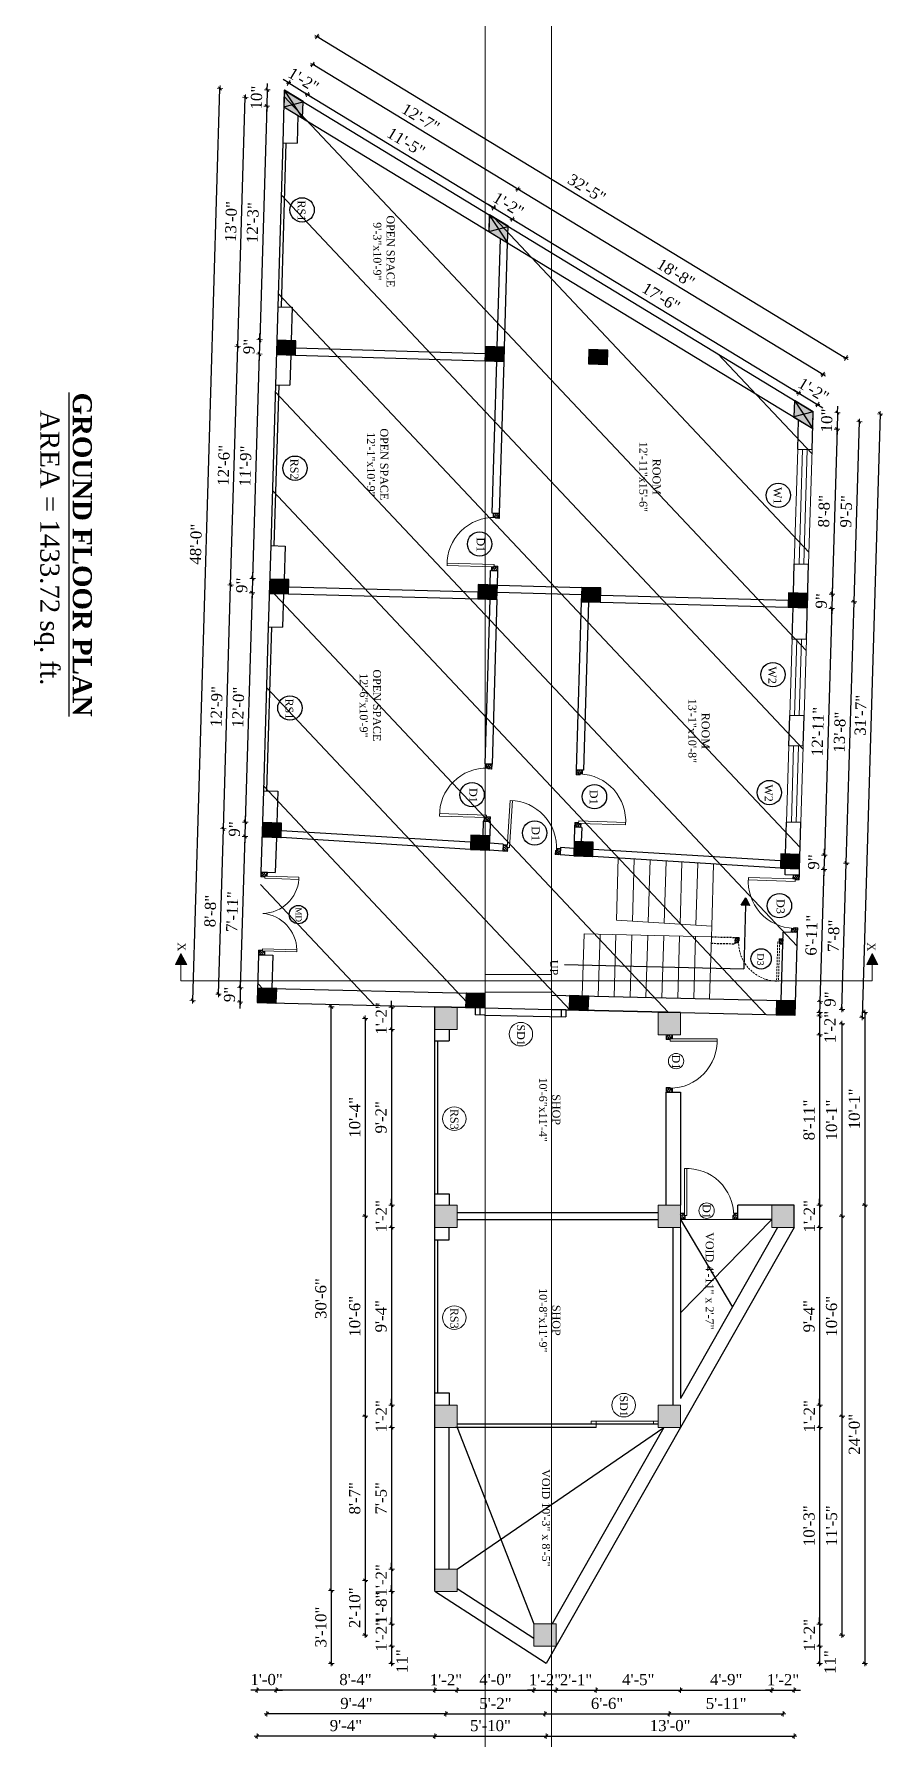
# Model space of a CAD drawing. Header units: inches. Extents: x 4069 to 291496, y -47643 to 12535.
# Drawn here: x 145229 to 145762, y -16598 to -15527 of the extents above; entities that cross this region are included whole.
import ezdxf

# ---------------------------------------------------------------- set-up
doc = ezdxf.new("R2010")
doc.units = ezdxf.units.IN
doc.header["$LTSCALE"] = 5
doc.header["$MEASUREMENT"] = 0
doc.linetypes.add('HIDDEN', pattern=[0.375, 0.25, -0.125])
for name, color, linetype, lineweight in [('A-WALL', 7, 'Continuous', 9), ('Dimension', 7, 'Continuous', 18), ('DOOR', 62, 'Continuous', 0), ('Dw', 2, 'Continuous', 18), ('tefriş', 30, 'Continuous', 9)]:
    doc.layers.add(name, color=color, linetype=linetype, lineweight=lineweight)
doc.layers.add('dim line', color=7, linetype='Continuous', lineweight=15, true_color=0xfab2b2)
doc.layers.add('TEXT', color=6, linetype='Continuous')
doc.layers.add('WALL', color=7, linetype='Continuous')
doc.styles.add('ordinary', font='times.ttf')
doc.dimstyles.new('Copy of 96', dxfattribs={"dimtxt": 7, "dimasz": 4, "dimexe": 0.5, "dimexo": 0.5, "dimgap": 3, "dimtad": 1, "dimdec": 1, "dimzin": 11, "dimdsep": 46, "dimlunit": 4, "dimtxsty": 'ordinary', "dimblk": 'OBLIQUE', "dimcen": 0.09, "dimse1": 1, "dimse2": 1, "dimclrt": 6, "dimazin": 0, "dimtfac": 1, "dimtdec": 1, "dimtix": 1, "dimtmove": 2, "dimatfit": 3, "dimldrblk": 'leader', "dimfxl": 0.5, "dimfxlon": 1, "dimtolj": 1, "dimtzin": 0, "dimarcsym": 0})

msp = doc.modelspace()

# ---------------------------------------------------------------- texts
at = {"layer": 'TEXT', "style": 'ordinary'}
for s, height, p in [('RS1', 5, (145394.2078, -15631.76272)), ('RS2', 5, (145389.78244, -15793.92167)), ('W1', 5, (145693.20895, -15811.73758)), ('D1', 5, (145506.75178, -15843.31437)), ('W2', 5, (145689.84731, -15924.33917)), ('RS1', 5, (145386.53534, -15944.46412)), ('D1', 5, (145502.05421, -16000.66451)), ('W2', 5, (145687.63706, -15998.37392)), ('D1', 5, (145577.75435, -16001.79729)), ('D1', 5, (145541.30153, -16024.66554)), ('MD', 3.75, (145393.09216, -16075.61594)), ('D3', 5, (145695.0595, -16070.38951)), ('D3', 4.1665, (145682.90233, -16104.43337)), ('UP', 5, (145552.79686, -16108.52091)), ('SD1', 5, (145532.04808, -16149.07126)), ('D1', 5, (145629.42753, -16167.95827)), ('RS3', 5, (145490.21296, -16202.11733)), ('D1', 5, (145648.6481, -16261.86336)), ('VOID 4\'-11" x 2\'-7"', 5, (145650.56268, -16279.51999)), ('RS3', 5, (145490.21296, -16327.00616)), ('SD1', 5, (145596.64001, -16381.98886)), ('VOID 10\'-3" x 8\'-5"', 5, (145547.79082, -16428.26889))]:
    msp.add_text(s, height=height, rotation=270, dxfattribs=at).set_placement(p)
at = {"layer": 'TEXT', "char_height": 5, "attachment_point": 8, "rotation": 270, "style": 'ordinary'}
for s, insert in [('OPEN SPACE\\P9\'-3"x10\'-9"', (145441.75903, -15663.70779)), ('OPEN SPACE\\P12\'-1"x10\'-9"', (145437.76704, -15797.42399)), ('ROOM\\P12\'-11"x15\'-6"', (145608.78396, -15805.25412)), ('OPEN SPACE\\P12\'-6"x10\'-9"', (145433.2494, -15948.74697)), ('ROOM\\P13\'-1"x10\'-8"', (145639.58883, -15964.75305)), ('SHOP\\P10\'-6"x11\'-4"', (145545.87709, -16202.56811)), ('SHOP\\P10\'-8"x11\'-9"', (145545.87709, -16334.82343))]:
    msp.add_mtext_dynamic_manual_height_columns(s, width=101.5687276, gutter_width=1720.71691, heights=[0], dxfattribs=dict(at, insert=insert))
at = {"layer": 'TEXT', "char_height": 12, "width": 219.8150831, "attachment_point": 8, "rotation": 270, "style": 'ordinary'}
for s, insert in [('{\\fTimes New Roman|b1|i0|c0|p18;\\LGROUND FLOOR PLAN}', (145252.91391, -15854.10818)), ('AREA = 1433.72 sq. ft.', (145228.79092, -15849.80164))]:
    msp.add_mtext(s, dxfattribs=dict(at, insert=insert))

# ---------------------------------------------------------------- blocks, each defined once
blk = doc.blocks.new('C1a')
at = {"color": 1, "ltscale": 5}
for p, q in [((18657.7, 4625.8), (18648.7, 4625.8)), ((18648.7, 4625.8), (18648.8, 4613.8)), ((18657.8, 4613.8), (18657.7, 4625.8)), ((18648.8, 4613.8), (18657.8, 4613.8))]:
    blk.add_line(p, q, dxfattribs=at)
blk = doc.blocks.new('c2a')
at = {"color": 1, "ltscale": 5}
for p, q in [((18091.6, 4625.8), (18084.8, 4613.8)), ((18102, 4625.8), (18091.6, 4625.8)), ((18095.2, 4613.8), (18102, 4625.8)), ((18084.8, 4613.8), (18095.2, 4613.8))]:
    blk.add_line(p, q, dxfattribs=at)
blk = doc.blocks.new('A$C27B36B59')
at = {"layer": 'DOOR'}
for p, q in [((0, 4), (0, 0)), ((2.5, 4), (0, 4)), ((0, 0), (3, 0)), ((2.5, 2.5), (2.5, 4)), ((3, 2.5), (2.5, 2.5)), ((3, 0), (3, 2.5))]:
    blk.add_line(p, q, dxfattribs=at)
for centre, radius, start, end in [((-1.4, -0.5), 4.75, 22.1411, 72.838), ((1.3, 2.1), 1.64, 45.138, 144.8948), ((2.2, 0.3), 2.49, 83.3149, 152.658), ((0.1, 0.4), 2.05, 349.4875, 93.6805), ((2, -0.5), 2.01, 58.7447, 166.495), ((-0.1, 0.3), 1.13, 343.542, 86.947), ((2.1, -0.4), 1.17, 38.2816, 160.1519)]:
    blk.add_arc(centre, radius, start, end, dxfattribs=at)
blk = doc.blocks.new('D2')
at = {"layer": 'DOOR'}
for p, q in [((74474, 24047.6), (74474, 24018.1)), ((74474, 24047.6), (74475.5, 24047.6)), ((74475.5, 24047.6), (74475.5, 24018.1))]:
    blk.add_line(p, q, dxfattribs=at)
blk.add_arc((74474, 24047.6), 29.5, 180, 272.9146, dxfattribs=at)
at = {"layer": 'DOOR', "xscale": -1, "rotation": 180}
blk.add_blockref('A$C27B36B59', (74442, 24050.1), dxfattribs=at)
at = {"layer": 'DOOR', "rotation": 180}
blk.add_blockref('A$C27B36B59', (74478, 24050.1), dxfattribs=at)
blk = doc.blocks.new('smalldoor hidden')
at = {"layer": 'DOOR', "linetype": 'HIDDEN'}
for p, q in [((9851.6, -757.2), (9876.2, -757.2)), ((9851.6, -758.4), (9851.6, -757.2)), ((9851.6, -758.4), (9876.2, -758.4))]:
    blk.add_line(p, q, dxfattribs=at)
blk.add_arc((9851.6, -758.4), 24.6, 270, 2.9146, dxfattribs=at)
at = {"layer": 'DOOR', "linetype": 'HIDDEN', "yscale": 0.8333000000020547, "zscale": 0.8333000000002357, "rotation": 270}
for p, xscale in [((9849.5, -755.1), 0.8332999999984168), ((9849.5, -785.1), -0.8332999999984168)]:
    blk.add_blockref('A$C27B36B59', p, dxfattribs=dict(at, xscale=xscale))
blk = doc.blocks.new('x-x')
at = {"ltscale": 5}
for points in [[(11364, -701.5), (11364, -694.5), (11357.1, -698.1)], [(11364, -1135.5), (11364, -1128.5), (11357.1, -1132.1)]]:
    blk.add_hatch(color=256, dxfattribs=at).paths.add_polyline_path(points)
for p, q in [((11364, -694.5), (11357.1, -698.1)), ((11364, -701.5), (11364, -694.5)), ((11357.1, -698.1), (11364, -701.5)), ((11374.1, -698.1), (11364, -698.1)), ((11374.1, -698.1), (11374.1, -1132.1)), ((11364, -1128.5), (11357.1, -1132.1)), ((11357.1, -1132.1), (11364, -1135.5)), ((11364, -1135.5), (11364, -1128.5)), ((11374.1, -1132.1), (11364, -1132.1))]:
    blk.add_line(p, q, dxfattribs=at)
at = {"layer": 'A-WALL', "color": 1, "ltscale": 5}
blk.add_line((11374.1, -1120.1), (11374.1, -1132.1), dxfattribs=at)
at = {"layer": 'TEXT', "style": 'ordinary'}
for p in [(11350.1, -701), (11350.1, -1134.1)]:
    blk.add_text('X', height=5, dxfattribs=at).set_placement(p)
blk = doc.blocks.new('oblique')
at = {"color": 0, "lineweight": -2}
blk.add_line((0.25, 0.25), (-0.25, -0.25), dxfattribs=at)
at = {"layer": 'dim line', "lineweight": 9}
for p, q in [((-0.4375, 0), (0.4375, 0)), ((0, 0.4375), (0, -0.4375))]:
    blk.add_line(p, q, dxfattribs=at)
blk = doc.blocks.new('*D5714')
at = {"layer": 'A-WALL', "color": 0, "lineweight": -2, "ltscale": 50, "transparency": 16777216}
blk.add_line((145344.6, -16130.1), (145347.7, -16026.2), dxfattribs=at)
at = {"layer": 'Defpoints', "color": 0, "ltscale": 50, "transparency": 16777216}
for p in [(145347.7, -16026.2), (145372.1, -16026.9), (145369, -16130.8)]:
    blk.add_point(p, dxfattribs=at)
at = {"layer": 'A-WALL', "color": 0, "lineweight": -2, "ltscale": 50, "transparency": 16777216, "xscale": 4, "yscale": 4, "zscale": 4}
for p, rotation in [((145347.7, -16026.2), 88.2899854281443), ((145344.6, -16130.1), 268.2899854281443)]:
    blk.add_blockref('oblique', p, dxfattribs=dict(at, rotation=rotation))
at = {"layer": 'A-WALL', "color": 6, "ltscale": 50, "transparency": 16777216, "insert": (145339.5, -16077.9), "char_height": 7, "attachment_point": 5, "rotation": 88.29, "style": 'ordinary'}
blk.add_mtext('\\A1;8\'-8"', dxfattribs=at)
blk = doc.blocks.new('_OBLIQUE')
at = {"color": 0, "linetype": 'ByBlock'}
blk.add_line((-0.5, -0.5), (0.5, 0.5), dxfattribs=at)
blk = doc.blocks.new('leader')
at = {"layer": 'Dimension'}
for p, q in [((0, -4.33), (0, 4.33)), ((-4.42, 0), (4.42, 0))]:
    blk.add_line(p, q, dxfattribs=at)
blk = doc.blocks.new('*D5715')
at = {"layer": 'A-WALL', "color": 0, "lineweight": -2, "ltscale": 50, "transparency": 16777216}
blk.add_line((145347.7, -16026.2), (145352.2, -15873.2), dxfattribs=at)
at = {"layer": 'Defpoints', "color": 0, "ltscale": 50, "transparency": 16777216}
for p in [(145352.2, -15873.2), (145376.6, -15874), (145372.1, -16026.9)]:
    blk.add_point(p, dxfattribs=at)
at = {"layer": 'A-WALL', "color": 0, "lineweight": -2, "ltscale": 50, "transparency": 16777216, "xscale": 4, "yscale": 4, "zscale": 4}
for p, rotation in [((145352.2, -15873.2), 88.28998542890632), ((145347.7, -16026.2), 268.2899854289063)]:
    blk.add_blockref('oblique', p, dxfattribs=dict(at, rotation=rotation))
at = {"layer": 'A-WALL', "color": 6, "ltscale": 50, "transparency": 16777216, "insert": (145343.4, -15949.5), "char_height": 7, "attachment_point": 5, "rotation": 88.29, "style": 'ordinary'}
blk.add_mtext('\\A1;12\'-9"', dxfattribs=at)
blk = doc.blocks.new('*D5716')
at = {"layer": 'A-WALL', "color": 0, "lineweight": -2, "ltscale": 50, "transparency": 16777216}
blk.add_line((145352.2, -15873.2), (145356.7, -15723.3), dxfattribs=at)
at = {"layer": 'Defpoints', "color": 0, "ltscale": 50, "transparency": 16777216}
for p in [(145356.7, -15723.3), (145381.1, -15724), (145376.6, -15874)]:
    blk.add_point(p, dxfattribs=at)
at = {"layer": 'A-WALL', "color": 0, "lineweight": -2, "ltscale": 50, "transparency": 16777216, "xscale": 4, "yscale": 4, "zscale": 4}
for p, rotation in [((145356.7, -15723.3), 88.28998542890632), ((145352.2, -15873.2), 268.2899854289063)]:
    blk.add_blockref('oblique', p, dxfattribs=dict(at, rotation=rotation))
at = {"layer": 'A-WALL', "color": 6, "ltscale": 50, "transparency": 16777216, "insert": (145347.9, -15798.1), "char_height": 7, "attachment_point": 5, "rotation": 88.29, "style": 'ordinary'}
blk.add_mtext('\\A1;12\'-6"', dxfattribs=at)
blk = doc.blocks.new('*D5717')
at = {"layer": 'A-WALL', "color": 0, "lineweight": -2, "ltscale": 50, "transparency": 16777216}
blk.add_line((145356.7, -15723.3), (145361.4, -15567), dxfattribs=at)
at = {"layer": 'Defpoints', "color": 0, "ltscale": 50, "transparency": 16777216}
for p in [(145361.4, -15567), (145385.8, -15567.8), (145381.1, -15724)]:
    blk.add_point(p, dxfattribs=at)
at = {"layer": 'A-WALL', "color": 0, "lineweight": -2, "ltscale": 50, "transparency": 16777216, "xscale": 4, "yscale": 4, "zscale": 4}
for p, rotation in [((145361.4, -15567), 88.28998542890626), ((145356.7, -15723.3), 268.2899854289063)]:
    blk.add_blockref('oblique', p, dxfattribs=dict(at, rotation=rotation))
at = {"layer": 'A-WALL', "color": 6, "ltscale": 50, "transparency": 16777216, "insert": (145352.5, -15645), "char_height": 7, "attachment_point": 5, "rotation": 88.29, "style": 'ordinary'}
blk.add_mtext('\\A1;13\'-0"', dxfattribs=at)
blk = doc.blocks.new('*D5673')
at = {"layer": 'A-WALL', "color": 0, "lineweight": -2, "ltscale": 50, "transparency": 16777216}
blk.add_line((145328.4, -16134.1), (145345.5, -15561.4), dxfattribs=at)
at = {"layer": 'Defpoints', "color": 0, "ltscale": 50, "transparency": 16777216}
for p in [(145345.5, -15561.4), (145385.9, -15562.6), (145368.8, -16135.3)]:
    blk.add_point(p, dxfattribs=at)
at = {"layer": 'A-WALL', "color": 0, "lineweight": -2, "ltscale": 50, "transparency": 16777216, "xscale": 4, "yscale": 4, "zscale": 4}
for p, rotation in [((145345.5, -15561.4), 88.28998542890632), ((145328.4, -16134.1), 268.2899854289063)]:
    blk.add_blockref('oblique', p, dxfattribs=dict(at, rotation=rotation))
at = {"layer": 'A-WALL', "color": 6, "ltscale": 50, "transparency": 16777216, "insert": (145330.4, -15847.6), "char_height": 7, "attachment_point": 5, "rotation": 88.29, "style": 'ordinary'}
blk.add_mtext('\\A1;48\'-0"', dxfattribs=at)
blk = doc.blocks.new('*D5718')
at = {"layer": 'A-WALL', "color": 0, "lineweight": -2, "ltscale": 50, "transparency": 16777216}
for p, q in [((145388.7, -15558), (145385.3, -15555.9)), ((145388.7, -15558), (145400.5, -15565.2)), ((145400.5, -15565.2), (145403.9, -15567.3))]:
    blk.add_line(p, q, dxfattribs=at)
at = {"layer": 'Defpoints', "color": 0, "ltscale": 50, "transparency": 16777216}
for p in [(145385.9, -15562.6), (145397.7, -15569.8), (145400.5, -15565.2)]:
    blk.add_point(p, dxfattribs=at)
at = {"layer": 'A-WALL', "color": 0, "lineweight": -2, "ltscale": 50, "transparency": 16777216, "xscale": 4, "yscale": 4, "zscale": 4}
for p, rotation in [((145388.7, -15558), 328.7014709224883), ((145400.5, -15565.2), 148.7014709224883)]:
    blk.add_blockref('oblique', p, dxfattribs=dict(at, rotation=rotation))
at = {"layer": 'A-WALL', "color": 6, "ltscale": 50, "transparency": 16777216, "insert": (145398, -15556.1), "char_height": 7, "attachment_point": 5, "rotation": 328.7015, "style": 'ordinary'}
blk.add_mtext('\\A1;1\'-2"', dxfattribs=at)
blk = doc.blocks.new('*D5719')
at = {"layer": 'A-WALL', "color": 0, "lineweight": -2, "ltscale": 50, "transparency": 16777216}
blk.add_line((145400.5, -15565.2), (145517.4, -15636.3), dxfattribs=at)
at = {"layer": 'Defpoints', "color": 0, "ltscale": 50, "transparency": 16777216}
for p in [(145397.7, -15569.8), (145517.4, -15636.3), (145514.6, -15640.8)]:
    blk.add_point(p, dxfattribs=at)
at = {"layer": 'A-WALL', "color": 0, "lineweight": -2, "ltscale": 50, "transparency": 16777216, "xscale": 4, "yscale": 4, "zscale": 4}
for p, rotation in [((145400.5, -15565.2), 148.7014709229799), ((145517.4, -15636.3), 328.7014709229799)]:
    blk.add_blockref('oblique', p, dxfattribs=dict(at, rotation=rotation))
at = {"layer": 'A-WALL', "color": 6, "ltscale": 50, "transparency": 16777216, "insert": (145462.4, -15595.1), "char_height": 7, "attachment_point": 5, "rotation": 328.7015, "style": 'ordinary'}
blk.add_mtext('\\A1;11\'-5"', dxfattribs=at)
blk = doc.blocks.new('*D5720')
at = {"layer": 'A-WALL', "color": 0, "lineweight": -2, "ltscale": 50, "transparency": 16777216}
for p, q in [((145517.4, -15636.3), (145514, -15634.2)), ((145517.4, -15636.3), (145529.2, -15643.5)), ((145529.2, -15643.5), (145532.6, -15645.5))]:
    blk.add_line(p, q, dxfattribs=at)
at = {"layer": 'Defpoints', "color": 0, "ltscale": 50, "transparency": 16777216}
for p in [(145514.6, -15640.8), (145529.2, -15643.5), (145526.4, -15648)]:
    blk.add_point(p, dxfattribs=at)
at = {"layer": 'A-WALL', "color": 0, "lineweight": -2, "ltscale": 50, "transparency": 16777216, "xscale": 4, "yscale": 4, "zscale": 4}
for p, rotation in [((145517.4, -15636.3), 328.7014709229799), ((145529.2, -15643.5), 148.7014709229799)]:
    blk.add_blockref('oblique', p, dxfattribs=dict(at, rotation=rotation))
at = {"layer": 'A-WALL', "color": 6, "ltscale": 50, "transparency": 16777216, "insert": (145526.7, -15634.3), "char_height": 7, "attachment_point": 5, "rotation": 328.7015, "style": 'ordinary'}
blk.add_mtext('\\A1;1\'-2"', dxfattribs=at)
blk = doc.blocks.new('*D5721')
at = {"layer": 'A-WALL', "color": 0, "lineweight": -2, "ltscale": 50, "transparency": 16777216}
blk.add_line((145529.2, -15643.5), (145709, -15752.8), dxfattribs=at)
at = {"layer": 'Defpoints', "color": 0, "ltscale": 50, "transparency": 16777216}
for p in [(145526.4, -15648), (145709, -15752.8), (145706.3, -15757.3)]:
    blk.add_point(p, dxfattribs=at)
at = {"layer": 'A-WALL', "color": 0, "lineweight": -2, "ltscale": 50, "transparency": 16777216, "xscale": 4, "yscale": 4, "zscale": 4}
for p, rotation in [((145529.2, -15643.5), 148.7014709229799), ((145709, -15752.8), 328.7014709229799)]:
    blk.add_blockref('oblique', p, dxfattribs=dict(at, rotation=rotation))
at = {"layer": 'A-WALL', "color": 6, "ltscale": 50, "transparency": 16777216, "insert": (145622.5, -15692.5), "char_height": 7, "attachment_point": 5, "rotation": 328.7015, "style": 'ordinary'}
blk.add_mtext('\\A1;17\'-6"', dxfattribs=at)
blk = doc.blocks.new('*D5722')
at = {"layer": 'A-WALL', "color": 0, "lineweight": -2, "ltscale": 50, "transparency": 16777216}
for p, q in [((145709, -15752.8), (145705.6, -15750.7)), ((145709, -15752.8), (145720.8, -15759.9)), ((145720.8, -15759.9), (145724.2, -15762))]:
    blk.add_line(p, q, dxfattribs=at)
at = {"layer": 'Defpoints', "color": 0, "ltscale": 50, "transparency": 16777216}
for p in [(145706.3, -15757.3), (145718, -15764.5), (145720.8, -15759.9)]:
    blk.add_point(p, dxfattribs=at)
at = {"layer": 'A-WALL', "color": 0, "lineweight": -2, "ltscale": 50, "transparency": 16777216, "xscale": 4, "yscale": 4, "zscale": 4}
for p, rotation in [((145709, -15752.8), 328.7014709229799), ((145720.8, -15759.9), 148.7014709229799)]:
    blk.add_blockref('oblique', p, dxfattribs=dict(at, rotation=rotation))
at = {"layer": 'A-WALL', "color": 6, "ltscale": 50, "transparency": 16777216, "insert": (145718.3, -15750.8), "char_height": 7, "attachment_point": 5, "rotation": 328.7015, "style": 'ordinary'}
blk.add_mtext('\\A1;1\'-2"', dxfattribs=at)
blk = doc.blocks.new('*D5723')
at = {"layer": 'A-WALL', "color": 0, "lineweight": -2, "ltscale": 50, "transparency": 16777216}
blk.add_line((145724.2, -15741.1), (145532.6, -15624.7), dxfattribs=at)
at = {"layer": 'Defpoints', "color": 0, "ltscale": 50, "transparency": 16777216}
for p in [(145532.6, -15624.7), (145520.5, -15644.4), (145712.1, -15760.9)]:
    blk.add_point(p, dxfattribs=at)
at = {"layer": 'A-WALL', "color": 0, "lineweight": -2, "ltscale": 50, "transparency": 16777216, "xscale": 4, "yscale": 4, "zscale": 4}
for p, rotation in [((145532.6, -15624.7), 148.7014709224112), ((145724.2, -15741.1), 328.7014709224112)]:
    blk.add_blockref('oblique', p, dxfattribs=dict(at, rotation=rotation))
at = {"layer": 'A-WALL', "color": 6, "ltscale": 50, "transparency": 16777216, "insert": (145631.8, -15677.3), "char_height": 7, "attachment_point": 5, "rotation": 328.7015, "style": 'ordinary'}
blk.add_mtext('\\A1;18\'-8"', dxfattribs=at)
blk = doc.blocks.new('*D5724')
at = {"layer": 'A-WALL', "color": 0, "lineweight": -2, "ltscale": 50, "transparency": 16777216}
blk.add_line((145532.6, -15624.7), (145403.8, -15546.4), dxfattribs=at)
at = {"layer": 'Defpoints', "color": 0, "ltscale": 50, "transparency": 16777216}
for p in [(145403.8, -15546.4), (145391.8, -15566.2), (145520.5, -15644.4)]:
    blk.add_point(p, dxfattribs=at)
at = {"layer": 'A-WALL', "color": 0, "lineweight": -2, "ltscale": 50, "transparency": 16777216, "xscale": 4, "yscale": 4, "zscale": 4}
for p, rotation in [((145403.8, -15546.4), 148.7014709229799), ((145532.6, -15624.7), 328.7014709229799)]:
    blk.add_blockref('oblique', p, dxfattribs=dict(at, rotation=rotation))
at = {"layer": 'A-WALL', "color": 6, "ltscale": 50, "transparency": 16777216, "insert": (145471.6, -15579.9), "char_height": 7, "attachment_point": 5, "rotation": 328.7015, "style": 'ordinary'}
blk.add_mtext('\\A1;12\'-7"', dxfattribs=at)
blk = doc.blocks.new('*D5674')
at = {"layer": 'A-WALL', "color": 0, "lineweight": -2, "ltscale": 50, "transparency": 16777216}
blk.add_line((145406.5, -15528.8), (145738.6, -15730.7), dxfattribs=at)
at = {"layer": 'Defpoints', "color": 0, "ltscale": 50, "transparency": 16777216}
for p in [(145385.9, -15562.6), (145738.6, -15730.7), (145718, -15764.5)]:
    blk.add_point(p, dxfattribs=at)
at = {"layer": 'A-WALL', "color": 0, "lineweight": -2, "ltscale": 50, "transparency": 16777216, "xscale": 4, "yscale": 4, "zscale": 4}
for p, rotation in [((145406.5, -15528.8), 148.7014709224075), ((145738.6, -15730.7), 328.7014709224075)]:
    blk.add_blockref('oblique', p, dxfattribs=dict(at, rotation=rotation))
at = {"layer": 'A-WALL', "color": 6, "ltscale": 50, "transparency": 16777216, "insert": (145575.9, -15624.2), "char_height": 7, "attachment_point": 5, "rotation": 328.7015, "style": 'ordinary'}
blk.add_mtext('\\A1;32\'-5"', dxfattribs=at)
blk = doc.blocks.new('*D5725')
at = {"layer": 'A-WALL', "color": 0, "lineweight": -2, "ltscale": 50, "transparency": 16777216}
for p, q in [((145733.3, -15765), (145733, -15775.3)), ((145733.3, -15765), (145733.5, -15761)), ((145733, -15775.3), (145732.9, -15779.3))]:
    blk.add_line(p, q, dxfattribs=at)
at = {"layer": 'Defpoints', "color": 0, "ltscale": 50, "transparency": 16777216}
for p in [(145718, -15764.5), (145717.7, -15774.9), (145733, -15775.3)]:
    blk.add_point(p, dxfattribs=at)
at = {"layer": 'A-WALL', "color": 0, "lineweight": -2, "ltscale": 50, "transparency": 16777216, "xscale": 4, "yscale": 4, "zscale": 4}
for p, rotation in [((145733.3, -15765), 268.2899854281655), ((145733, -15775.3), 88.28998542816547)]:
    blk.add_blockref('oblique', p, dxfattribs=dict(at, rotation=rotation))
at = {"layer": 'A-WALL', "color": 6, "ltscale": 50, "transparency": 16777216, "insert": (145726.6, -15769.9), "char_height": 7, "attachment_point": 5, "rotation": 88.29, "style": 'ordinary'}
blk.add_mtext('\\A1;10"', dxfattribs=at)
blk = doc.blocks.new('*D5726')
at = {"layer": 'A-WALL', "color": 0, "lineweight": -2, "ltscale": 50, "transparency": 16777216}
blk.add_line((145733, -15775.3), (145729.9, -15878.9), dxfattribs=at)
at = {"layer": 'Defpoints', "color": 0, "ltscale": 50, "transparency": 16777216}
for p in [(145717.7, -15774.9), (145714.6, -15878.5), (145729.9, -15878.9)]:
    blk.add_point(p, dxfattribs=at)
at = {"layer": 'A-WALL', "color": 0, "lineweight": -2, "ltscale": 50, "transparency": 16777216, "xscale": 4, "yscale": 4, "zscale": 4}
for p, rotation in [((145733, -15775.3), 88.28998542890629), ((145729.9, -15878.9), 268.2899854289063)]:
    blk.add_blockref('oblique', p, dxfattribs=dict(at, rotation=rotation))
at = {"layer": 'A-WALL', "color": 6, "ltscale": 50, "transparency": 16777216, "insert": (145724.9, -15826.9), "char_height": 7, "attachment_point": 5, "rotation": 88.29, "style": 'ordinary'}
blk.add_mtext('\\A1;8\'-8"', dxfattribs=at)
blk = doc.blocks.new('*D5727')
at = {"layer": 'A-WALL', "color": 0, "lineweight": -2, "ltscale": 50, "transparency": 16777216}
for p, q in [((145729.9, -15878.9), (145729.7, -15887.9)), ((145729.9, -15878.9), (145730.1, -15874.9)), ((145729.7, -15887.9), (145729.6, -15891.9))]:
    blk.add_line(p, q, dxfattribs=at)
at = {"layer": 'Defpoints', "color": 0, "ltscale": 50, "transparency": 16777216}
for p in [(145714.6, -15878.5), (145714.4, -15887.5), (145729.7, -15887.9)]:
    blk.add_point(p, dxfattribs=at)
at = {"layer": 'A-WALL', "color": 0, "lineweight": -2, "ltscale": 50, "transparency": 16777216, "xscale": 4, "yscale": 4, "zscale": 4}
for p, rotation in [((145729.9, -15878.9), 268.2899854289063), ((145729.7, -15887.9), 88.28998542890633)]:
    blk.add_blockref('oblique', p, dxfattribs=dict(at, rotation=rotation))
at = {"layer": 'A-WALL', "color": 6, "ltscale": 50, "transparency": 16777216, "insert": (145723.2, -15883.2), "char_height": 7, "attachment_point": 5, "rotation": 88.29, "style": 'ordinary'}
blk.add_mtext('\\A1;9"', dxfattribs=at)
blk = doc.blocks.new('*D5728')
at = {"layer": 'A-WALL', "color": 0, "lineweight": -2, "ltscale": 50, "transparency": 16777216}
blk.add_line((145729.7, -15887.9), (145725.1, -16042.8), dxfattribs=at)
at = {"layer": 'Defpoints', "color": 0, "ltscale": 50, "transparency": 16777216}
for p in [(145714.4, -15887.5), (145709.7, -16042.4), (145725.1, -16042.8)]:
    blk.add_point(p, dxfattribs=at)
at = {"layer": 'A-WALL', "color": 0, "lineweight": -2, "ltscale": 50, "transparency": 16777216, "xscale": 4, "yscale": 4, "zscale": 4}
for p, rotation in [((145729.7, -15887.9), 88.28998542890629), ((145725.1, -16042.8), 268.2899854289063)]:
    blk.add_blockref('oblique', p, dxfattribs=dict(at, rotation=rotation))
at = {"layer": 'A-WALL', "color": 6, "ltscale": 50, "transparency": 16777216, "insert": (145720.9, -15965.2), "char_height": 7, "attachment_point": 5, "rotation": 88.29, "style": 'ordinary'}
blk.add_mtext('\\A1;12\'-11"', dxfattribs=at)
blk = doc.blocks.new('*D5729')
at = {"layer": 'A-WALL', "color": 0, "lineweight": -2, "ltscale": 50, "transparency": 16777216}
for p, q in [((145725.1, -16042.8), (145724.8, -16051.8)), ((145725.1, -16042.8), (145725.2, -16038.8)), ((145724.8, -16051.8), (145724.7, -16055.8))]:
    blk.add_line(p, q, dxfattribs=at)
at = {"layer": 'Defpoints', "color": 0, "ltscale": 50, "transparency": 16777216}
for p in [(145709.7, -16042.4), (145709.5, -16051.4), (145724.8, -16051.8)]:
    blk.add_point(p, dxfattribs=at)
at = {"layer": 'A-WALL', "color": 0, "lineweight": -2, "ltscale": 50, "transparency": 16777216, "xscale": 4, "yscale": 4, "zscale": 4}
for p, rotation in [((145725.1, -16042.8), 268.2899854289063), ((145724.8, -16051.8), 88.28998542890633)]:
    blk.add_blockref('oblique', p, dxfattribs=dict(at, rotation=rotation))
at = {"layer": 'A-WALL', "color": 6, "ltscale": 50, "transparency": 16777216, "insert": (145718.4, -16047.1), "char_height": 7, "attachment_point": 5, "rotation": 88.29, "style": 'ordinary'}
blk.add_mtext('\\A1;9"', dxfattribs=at)
blk = doc.blocks.new('*D5730')
at = {"layer": 'A-WALL', "color": 0, "lineweight": -2, "ltscale": 50, "transparency": 16777216}
blk.add_line((145724.8, -16051.8), (145722.3, -16134.8), dxfattribs=at)
at = {"layer": 'Defpoints', "color": 0, "ltscale": 50, "transparency": 16777216}
for p in [(145709.5, -16051.4), (145707, -16134.3), (145722.3, -16134.8)]:
    blk.add_point(p, dxfattribs=at)
at = {"layer": 'A-WALL', "color": 0, "lineweight": -2, "ltscale": 50, "transparency": 16777216, "xscale": 4, "yscale": 4, "zscale": 4}
for p, rotation in [((145724.8, -16051.8), 88.28998542890629), ((145722.3, -16134.8), 268.2899854289063)]:
    blk.add_blockref('oblique', p, dxfattribs=dict(at, rotation=rotation))
at = {"layer": 'A-WALL', "color": 6, "ltscale": 50, "transparency": 16777216, "insert": (145717, -16093.1), "char_height": 7, "attachment_point": 5, "rotation": 88.29, "style": 'ordinary'}
blk.add_mtext('\\A1;6\'-11"', dxfattribs=at)
blk = doc.blocks.new('*D5731')
at = {"layer": 'A-WALL', "color": 0, "lineweight": -2, "ltscale": 50, "transparency": 16777216}
blk.add_line((145722.3, -16134.8), (145722, -16143.8), dxfattribs=at)
at = {"layer": 'Defpoints', "color": 0, "ltscale": 50, "transparency": 16777216}
for p in [(145707, -16134.3), (145706.7, -16143.3), (145722, -16143.8)]:
    blk.add_point(p, dxfattribs=at)
at = {"layer": 'A-WALL', "color": 0, "lineweight": -2, "ltscale": 50, "transparency": 16777216, "xscale": 4, "yscale": 4, "zscale": 4}
for p, rotation in [((145722.3, -16134.8), 88.28998542890629), ((145722, -16143.8), 268.2899854289063)]:
    blk.add_blockref('oblique', p, dxfattribs=dict(at, rotation=rotation))
at = {"layer": 'A-WALL', "color": 6, "ltscale": 50, "transparency": 16777216, "insert": (145728.7, -16133.2), "char_height": 7, "attachment_point": 5, "rotation": 88.29, "style": 'ordinary'}
blk.add_mtext('\\A1;9"', dxfattribs=at)
blk = doc.blocks.new('*D5732')
at = {"layer": 'A-WALL', "color": 0, "lineweight": -2, "ltscale": 50, "transparency": 16777216}
blk.add_line((145736.1, -16139.7), (145738.8, -16047.8), dxfattribs=at)
at = {"layer": 'Defpoints', "color": 0, "ltscale": 50, "transparency": 16777216}
for p in [(145709.6, -16046.9), (145738.8, -16047.8), (145706.9, -16138.8)]:
    blk.add_point(p, dxfattribs=at)
at = {"layer": 'A-WALL', "color": 0, "lineweight": -2, "ltscale": 50, "transparency": 16777216, "xscale": 4, "yscale": 4, "zscale": 4}
for p, rotation in [((145738.8, -16047.8), 88.28998542815471), ((145736.1, -16139.7), 268.2899854281547)]:
    blk.add_blockref('oblique', p, dxfattribs=dict(at, rotation=rotation))
at = {"layer": 'A-WALL', "color": 6, "ltscale": 50, "transparency": 16777216, "insert": (145730.9, -16093.5), "char_height": 7, "attachment_point": 5, "rotation": 88.29, "style": 'ordinary'}
blk.add_mtext('\\A1;7\'-8"', dxfattribs=at)
blk = doc.blocks.new('*D5733')
at = {"layer": 'A-WALL', "color": 0, "lineweight": -2, "ltscale": 50, "transparency": 16777216}
blk.add_line((145738.8, -16047.8), (145743.7, -15883.8), dxfattribs=at)
at = {"layer": 'Defpoints', "color": 0, "ltscale": 50, "transparency": 16777216}
for p in [(145714.5, -15883), (145743.7, -15883.8), (145709.6, -16046.9)]:
    blk.add_point(p, dxfattribs=at)
at = {"layer": 'A-WALL', "color": 0, "lineweight": -2, "ltscale": 50, "transparency": 16777216, "xscale": 4, "yscale": 4, "zscale": 4}
for p, rotation in [((145743.7, -15883.8), 88.28998542890632), ((145738.8, -16047.8), 268.2899854289063)]:
    blk.add_blockref('oblique', p, dxfattribs=dict(at, rotation=rotation))
at = {"layer": 'A-WALL', "color": 6, "ltscale": 50, "transparency": 16777216, "insert": (145734.7, -15965.6), "char_height": 7, "attachment_point": 5, "rotation": 88.29, "style": 'ordinary'}
blk.add_mtext('\\A1;13\'-8"', dxfattribs=at)
blk = doc.blocks.new('*D5734')
at = {"layer": 'A-WALL', "color": 0, "lineweight": -2, "ltscale": 50, "transparency": 16777216}
blk.add_line((145743.7, -15883.8), (145747.1, -15770.6), dxfattribs=at)
at = {"layer": 'Defpoints', "color": 0, "ltscale": 50, "transparency": 16777216}
for p in [(145717.9, -15769.7), (145747.1, -15770.6), (145714.5, -15883)]:
    blk.add_point(p, dxfattribs=at)
at = {"layer": 'A-WALL', "color": 0, "lineweight": -2, "ltscale": 50, "transparency": 16777216, "xscale": 4, "yscale": 4, "zscale": 4}
for p, rotation in [((145747.1, -15770.6), 88.28998542890632), ((145743.7, -15883.8), 268.2899854289063)]:
    blk.add_blockref('oblique', p, dxfattribs=dict(at, rotation=rotation))
at = {"layer": 'A-WALL', "color": 6, "ltscale": 50, "transparency": 16777216, "insert": (145738.8, -15827), "char_height": 7, "attachment_point": 5, "rotation": 88.29, "style": 'ordinary'}
blk.add_mtext('\\A1;9\'-5"', dxfattribs=at)
blk = doc.blocks.new('*D5675')
at = {"layer": 'A-WALL', "color": 0, "lineweight": -2, "ltscale": 50, "transparency": 16777216}
blk.add_line((145760.1, -15765.8), (145748.8, -16144.6), dxfattribs=at)
at = {"layer": 'Defpoints', "color": 0, "ltscale": 50, "transparency": 16777216}
for p in [(145718, -15764.5), (145706.7, -16143.3), (145748.8, -16144.6)]:
    blk.add_point(p, dxfattribs=at)
at = {"layer": 'A-WALL', "color": 0, "lineweight": -2, "ltscale": 50, "transparency": 16777216, "xscale": 4, "yscale": 4, "zscale": 4}
for p, rotation in [((145760.1, -15765.8), 88.28998542890629), ((145748.8, -16144.6), 268.2899854289063)]:
    blk.add_blockref('oblique', p, dxfattribs=dict(at, rotation=rotation))
at = {"layer": 'A-WALL', "color": 6, "ltscale": 50, "transparency": 16777216, "insert": (145747.9, -15955), "char_height": 7, "attachment_point": 5, "rotation": 88.29, "style": 'ordinary'}
blk.add_mtext('\\A1;31\'-7"', dxfattribs=at)
blk = doc.blocks.new('*D5676')
at = {"layer": 'A-WALL', "color": 0, "lineweight": -2, "ltscale": 50, "transparency": 16777216}
for p, q in [((145375.2, -15562.3), (145375.3, -15558.3)), ((145374.9, -15572.6), (145374.7, -15576.6)), ((145375.2, -15562.3), (145374.9, -15572.6))]:
    blk.add_line(p, q, dxfattribs=at)
at = {"layer": 'Defpoints', "color": 0, "ltscale": 50, "transparency": 16777216}
for p in [(145374.9, -15572.6), (145385.6, -15572.9), (145385.9, -15562.6)]:
    blk.add_point(p, dxfattribs=at)
at = {"layer": 'A-WALL', "color": 0, "lineweight": -2, "ltscale": 50, "transparency": 16777216, "xscale": 4, "yscale": 4, "zscale": 4}
for p, rotation in [((145375.2, -15562.3), 268.2899854289063), ((145374.9, -15572.6), 88.28998542890632)]:
    blk.add_blockref('oblique', p, dxfattribs=dict(at, rotation=rotation))
at = {"layer": 'A-WALL', "color": 6, "ltscale": 50, "transparency": 16777216, "insert": (145368.5, -15567.2), "char_height": 7, "attachment_point": 5, "rotation": 88.29, "style": 'ordinary'}
blk.add_mtext('\\A1;10"', dxfattribs=at)
blk = doc.blocks.new('*D5677')
at = {"layer": 'A-WALL', "color": 0, "lineweight": -2, "ltscale": 50, "transparency": 16777216}
blk.add_line((145374.9, -15572.6), (145370.5, -15719.2), dxfattribs=at)
at = {"layer": 'Defpoints', "color": 0, "ltscale": 50, "transparency": 16777216}
for p in [(145385.6, -15572.9), (145370.5, -15719.2), (145381.2, -15719.5)]:
    blk.add_point(p, dxfattribs=at)
at = {"layer": 'A-WALL', "color": 0, "lineweight": -2, "ltscale": 50, "transparency": 16777216, "xscale": 4, "yscale": 4, "zscale": 4}
for p, rotation in [((145374.9, -15572.6), 88.28998542890629), ((145370.5, -15719.2), 268.2899854289063)]:
    blk.add_blockref('oblique', p, dxfattribs=dict(at, rotation=rotation))
at = {"layer": 'A-WALL', "color": 6, "ltscale": 50, "transparency": 16777216, "insert": (145366.1, -15645.7), "char_height": 7, "attachment_point": 5, "rotation": 88.29, "style": 'ordinary'}
blk.add_mtext('\\A1;12\'-3"', dxfattribs=at)
blk = doc.blocks.new('*D5678')
at = {"layer": 'A-WALL', "color": 0, "lineweight": -2, "ltscale": 50, "transparency": 16777216}
for p, q in [((145370.5, -15719.2), (145370.2, -15728.2)), ((145370.5, -15719.2), (145370.6, -15715.2)), ((145370.2, -15728.2), (145370.1, -15732.2))]:
    blk.add_line(p, q, dxfattribs=at)
at = {"layer": 'Defpoints', "color": 0, "ltscale": 50, "transparency": 16777216}
for p in [(145381.2, -15719.5), (145370.2, -15728.2), (145381, -15728.5)]:
    blk.add_point(p, dxfattribs=at)
at = {"layer": 'A-WALL', "color": 0, "lineweight": -2, "ltscale": 50, "transparency": 16777216, "xscale": 4, "yscale": 4, "zscale": 4}
for p, rotation in [((145370.5, -15719.2), 268.2899854289063), ((145370.2, -15728.2), 88.28998542890632)]:
    blk.add_blockref('oblique', p, dxfattribs=dict(at, rotation=rotation))
at = {"layer": 'A-WALL', "color": 6, "ltscale": 50, "transparency": 16777216, "insert": (145363.8, -15723.5), "char_height": 7, "attachment_point": 5, "rotation": 88.29, "style": 'ordinary'}
blk.add_mtext('\\A1;9"', dxfattribs=at)
blk = doc.blocks.new('*D5679')
at = {"layer": 'A-WALL', "color": 0, "lineweight": -2, "ltscale": 50, "transparency": 16777216}
blk.add_line((145370.2, -15728.2), (145366, -15869.1), dxfattribs=at)
at = {"layer": 'Defpoints', "color": 0, "ltscale": 50, "transparency": 16777216}
for p in [(145381, -15728.5), (145366, -15869.1), (145376.8, -15869.5)]:
    blk.add_point(p, dxfattribs=at)
at = {"layer": 'A-WALL', "color": 0, "lineweight": -2, "ltscale": 50, "transparency": 16777216, "xscale": 4, "yscale": 4, "zscale": 4}
for p, rotation in [((145370.2, -15728.2), 88.28998542890629), ((145366, -15869.1), 268.2899854289063)]:
    blk.add_blockref('oblique', p, dxfattribs=dict(at, rotation=rotation))
at = {"layer": 'A-WALL', "color": 6, "ltscale": 50, "transparency": 16777216, "insert": (145361.5, -15798.5), "char_height": 7, "attachment_point": 5, "rotation": 88.29, "style": 'ordinary'}
blk.add_mtext('\\A1;11\'-9"', dxfattribs=at)
blk = doc.blocks.new('*D5680')
at = {"layer": 'A-WALL', "color": 0, "lineweight": -2, "ltscale": 50, "transparency": 16777216}
for p, q in [((145366, -15869.1), (145365.7, -15878.1)), ((145366, -15869.1), (145366.1, -15865.1)), ((145365.7, -15878.1), (145365.6, -15882.1))]:
    blk.add_line(p, q, dxfattribs=at)
at = {"layer": 'Defpoints', "color": 0, "ltscale": 50, "transparency": 16777216}
for p in [(145376.8, -15869.5), (145365.7, -15878.1), (145376.5, -15878.4)]:
    blk.add_point(p, dxfattribs=at)
at = {"layer": 'A-WALL', "color": 0, "lineweight": -2, "ltscale": 50, "transparency": 16777216, "xscale": 4, "yscale": 4, "zscale": 4}
for p, rotation in [((145366, -15869.1), 268.2899854289063), ((145365.7, -15878.1), 88.28998542890632)]:
    blk.add_blockref('oblique', p, dxfattribs=dict(at, rotation=rotation))
at = {"layer": 'A-WALL', "color": 6, "ltscale": 50, "transparency": 16777216, "insert": (145359.3, -15873.4), "char_height": 7, "attachment_point": 5, "rotation": 88.29, "style": 'ordinary'}
blk.add_mtext('\\A1;9"', dxfattribs=at)
blk = doc.blocks.new('*D5681')
at = {"layer": 'A-WALL', "color": 0, "lineweight": -2, "ltscale": 50, "transparency": 16777216}
blk.add_line((145365.7, -15878.1), (145361.4, -16022.1), dxfattribs=at)
at = {"layer": 'Defpoints', "color": 0, "ltscale": 50, "transparency": 16777216}
for p in [(145376.5, -15878.4), (145361.4, -16022.1), (145372.2, -16022.4)]:
    blk.add_point(p, dxfattribs=at)
at = {"layer": 'A-WALL', "color": 0, "lineweight": -2, "ltscale": 50, "transparency": 16777216, "xscale": 4, "yscale": 4, "zscale": 4}
for p, rotation in [((145365.7, -15878.1), 88.28998542890629), ((145361.4, -16022.1), 268.2899854289063)]:
    blk.add_blockref('oblique', p, dxfattribs=dict(at, rotation=rotation))
at = {"layer": 'A-WALL', "color": 6, "ltscale": 50, "transparency": 16777216, "insert": (145357, -15949.9), "char_height": 7, "attachment_point": 5, "rotation": 88.29, "style": 'ordinary'}
blk.add_mtext('\\A1;12\'-0"', dxfattribs=at)
blk = doc.blocks.new('*D5682')
at = {"layer": 'A-WALL', "color": 0, "lineweight": -2, "ltscale": 50, "transparency": 16777216}
for p, q in [((145361.4, -16022.1), (145361.2, -16031.1)), ((145361.4, -16022.1), (145361.6, -16018.1)), ((145361.2, -16031.1), (145361.1, -16035.1))]:
    blk.add_line(p, q, dxfattribs=at)
at = {"layer": 'Defpoints', "color": 0, "ltscale": 50, "transparency": 16777216}
for p in [(145372.2, -16022.4), (145361.2, -16031.1), (145371.9, -16031.4)]:
    blk.add_point(p, dxfattribs=at)
at = {"layer": 'A-WALL', "color": 0, "lineweight": -2, "ltscale": 50, "transparency": 16777216, "xscale": 4, "yscale": 4, "zscale": 4}
for p, rotation in [((145361.4, -16022.1), 268.2899854289063), ((145361.2, -16031.1), 88.28998542890632)]:
    blk.add_blockref('oblique', p, dxfattribs=dict(at, rotation=rotation))
at = {"layer": 'A-WALL', "color": 6, "ltscale": 50, "transparency": 16777216, "insert": (145354.7, -16026.4), "char_height": 7, "attachment_point": 5, "rotation": 88.29, "style": 'ordinary'}
blk.add_mtext('\\A1;9"', dxfattribs=at)
blk = doc.blocks.new('*D5683')
at = {"layer": 'A-WALL', "color": 0, "lineweight": -2, "ltscale": 50, "transparency": 16777216}
blk.add_line((145361.2, -16031.1), (145358.3, -16126), dxfattribs=at)
at = {"layer": 'Defpoints', "color": 0, "ltscale": 50, "transparency": 16777216}
for p in [(145371.9, -16031.4), (145358.3, -16126), (145369.1, -16126.3)]:
    blk.add_point(p, dxfattribs=at)
at = {"layer": 'A-WALL', "color": 0, "lineweight": -2, "ltscale": 50, "transparency": 16777216, "xscale": 4, "yscale": 4, "zscale": 4}
for p, rotation in [((145361.2, -16031.1), 88.28998542890629), ((145358.3, -16126), 268.2899854289063)]:
    blk.add_blockref('oblique', p, dxfattribs=dict(at, rotation=rotation))
at = {"layer": 'A-WALL', "color": 6, "ltscale": 50, "transparency": 16777216, "insert": (145353.2, -16078.3), "char_height": 7, "attachment_point": 5, "rotation": 88.29, "style": 'ordinary'}
blk.add_mtext('\\A1;7\'-11"', dxfattribs=at)
blk = doc.blocks.new('*D5735')
at = {"layer": 'A-WALL', "color": 0, "lineweight": -2, "ltscale": 50, "transparency": 16777216}
for p, q in [((145358.3, -16126), (145358.1, -16135)), ((145358.3, -16126), (145358.5, -16122)), ((145358.1, -16135), (145357.9, -16139))]:
    blk.add_line(p, q, dxfattribs=at)
at = {"layer": 'Defpoints', "color": 0, "ltscale": 50, "transparency": 16777216}
for p in [(145369.1, -16126.3), (145358.1, -16135), (145368.8, -16135.3)]:
    blk.add_point(p, dxfattribs=at)
at = {"layer": 'A-WALL', "color": 0, "lineweight": -2, "ltscale": 50, "transparency": 16777216, "xscale": 4, "yscale": 4, "zscale": 4}
for p, rotation in [((145358.3, -16126), 268.2899854289063), ((145358.1, -16135), 88.28998542890632)]:
    blk.add_blockref('oblique', p, dxfattribs=dict(at, rotation=rotation))
at = {"layer": 'A-WALL', "color": 6, "ltscale": 50, "transparency": 16777216, "insert": (145351.6, -16130.3), "char_height": 7, "attachment_point": 5, "rotation": 88.29, "style": 'ordinary'}
blk.add_mtext('\\A1;9"', dxfattribs=at)
blk = doc.blocks.new('*D5736')
at = {"layer": 'A-WALL', "color": 0, "lineweight": -2, "ltscale": 50, "transparency": 16777216}
for p, q in [((145453.3, -16138.3), (145453.3, -16134.3)), ((145453.3, -16138.3), (145453.3, -16152.3)), ((145453.3, -16152.3), (145453.3, -16156.3))]:
    blk.add_line(p, q, dxfattribs=at)
at = {"layer": 'Defpoints', "color": 0, "ltscale": 50, "transparency": 16777216}
for p in [(145480.4, -16138.3), (145453.3, -16152.3), (145480.4, -16152.3)]:
    blk.add_point(p, dxfattribs=at)
at = {"layer": 'A-WALL', "color": 0, "lineweight": -2, "ltscale": 50, "transparency": 16777216, "xscale": 4, "yscale": 4, "zscale": 4}
for p, rotation in [((145453.3, -16138.3), 270), ((145453.3, -16152.3), 90)]:
    blk.add_blockref('oblique', p, dxfattribs=dict(at, rotation=rotation))
at = {"layer": 'A-WALL', "color": 6, "ltscale": 50, "transparency": 16777216, "insert": (145446.8, -16145.3), "char_height": 7, "attachment_point": 5, "rotation": 90, "style": 'ordinary'}
blk.add_mtext('\\A1;1\'-2"', dxfattribs=at)
blk = doc.blocks.new('*D5737')
at = {"layer": 'A-WALL', "color": 0, "lineweight": -2, "ltscale": 5, "transparency": 16777216}
blk.add_line((145453.3, -16152.3), (145453.3, -16262.5), dxfattribs=at)
at = {"layer": 'Defpoints', "color": 0, "ltscale": 5, "transparency": 16777216}
for p in [(145480.4, -16152.3), (145453.3, -16262.5), (145480.4, -16262.5)]:
    blk.add_point(p, dxfattribs=at)
at = {"layer": 'A-WALL', "color": 0, "lineweight": -2, "ltscale": 5, "transparency": 16777216, "xscale": 4, "yscale": 4, "zscale": 4}
for p, rotation in [((145453.3, -16152.3), 90), ((145453.3, -16262.5), 270)]:
    blk.add_blockref('oblique', p, dxfattribs=dict(at, rotation=rotation))
at = {"layer": 'A-WALL', "color": 6, "ltscale": 5, "transparency": 16777216, "insert": (145446.7, -16207.4), "char_height": 7, "attachment_point": 5, "rotation": 90, "style": 'ordinary'}
blk.add_mtext('\\A1;9\'-2"', dxfattribs=at)
blk = doc.blocks.new('*D5738')
at = {"layer": 'A-WALL', "color": 0, "lineweight": -2, "ltscale": 5, "transparency": 16777216}
for p, q in [((145453.3, -16262.5), (145453.3, -16258.5)), ((145453.3, -16262.5), (145453.3, -16276.5)), ((145453.3, -16276.5), (145453.3, -16280.5))]:
    blk.add_line(p, q, dxfattribs=at)
at = {"layer": 'Defpoints', "color": 0, "ltscale": 5, "transparency": 16777216}
for p in [(145480.4, -16262.5), (145453.3, -16276.5), (145480.4, -16276.5)]:
    blk.add_point(p, dxfattribs=at)
at = {"layer": 'A-WALL', "color": 0, "lineweight": -2, "ltscale": 5, "transparency": 16777216, "xscale": 4, "yscale": 4, "zscale": 4}
for p, rotation in [((145453.3, -16262.5), 270), ((145453.3, -16276.5), 90)]:
    blk.add_blockref('oblique', p, dxfattribs=dict(at, rotation=rotation))
at = {"layer": 'A-WALL', "color": 6, "ltscale": 5, "transparency": 16777216, "insert": (145446.8, -16269.5), "char_height": 7, "attachment_point": 5, "rotation": 90, "style": 'ordinary'}
blk.add_mtext('\\A1;1\'-2"', dxfattribs=at)
blk = doc.blocks.new('*D5739')
at = {"layer": 'A-WALL', "color": 0, "lineweight": -2, "ltscale": 5, "transparency": 16777216}
blk.add_line((145453.3, -16276.5), (145453.3, -16388.1), dxfattribs=at)
at = {"layer": 'Defpoints', "color": 0, "ltscale": 5, "transparency": 16777216}
for p in [(145480.4, -16276.5), (145453.3, -16388.1), (145480.4, -16388.1)]:
    blk.add_point(p, dxfattribs=at)
at = {"layer": 'A-WALL', "color": 0, "lineweight": -2, "ltscale": 5, "transparency": 16777216, "xscale": 4, "yscale": 4, "zscale": 4}
for p, rotation in [((145453.3, -16276.5), 90), ((145453.3, -16388.1), 270)]:
    blk.add_blockref('oblique', p, dxfattribs=dict(at, rotation=rotation))
at = {"layer": 'A-WALL', "color": 6, "ltscale": 5, "transparency": 16777216, "insert": (145446.7, -16332.3), "char_height": 7, "attachment_point": 5, "rotation": 90, "style": 'ordinary'}
blk.add_mtext('\\A1;9\'-4"', dxfattribs=at)
blk = doc.blocks.new('*D5740')
at = {"layer": 'A-WALL', "color": 0, "lineweight": -2, "ltscale": 5, "transparency": 16777216}
for p, q in [((145453.3, -16388.1), (145453.3, -16384.1)), ((145453.3, -16388.1), (145453.3, -16402.1)), ((145453.3, -16402.1), (145453.3, -16406.1))]:
    blk.add_line(p, q, dxfattribs=at)
at = {"layer": 'Defpoints', "color": 0, "ltscale": 5, "transparency": 16777216}
for p in [(145480.4, -16388.1), (145453.3, -16402.1), (145480.4, -16402.1)]:
    blk.add_point(p, dxfattribs=at)
at = {"layer": 'A-WALL', "color": 0, "lineweight": -2, "ltscale": 5, "transparency": 16777216, "xscale": 4, "yscale": 4, "zscale": 4}
for p, rotation in [((145453.3, -16388.1), 270), ((145453.3, -16402.1), 90)]:
    blk.add_blockref('oblique', p, dxfattribs=dict(at, rotation=rotation))
at = {"layer": 'A-WALL', "color": 6, "ltscale": 5, "transparency": 16777216, "insert": (145446.8, -16395.1), "char_height": 7, "attachment_point": 5, "rotation": 90, "style": 'ordinary'}
blk.add_mtext('\\A1;1\'-2"', dxfattribs=at)
blk = doc.blocks.new('*D5741')
at = {"layer": 'A-WALL', "color": 0, "lineweight": -2, "ltscale": 5, "transparency": 16777216}
blk.add_line((145453.3, -16402.1), (145453.3, -16491.1), dxfattribs=at)
at = {"layer": 'Defpoints', "color": 0, "ltscale": 5, "transparency": 16777216}
for p in [(145480.4, -16402.1), (145453.3, -16491.1), (145480.4, -16491.1)]:
    blk.add_point(p, dxfattribs=at)
at = {"layer": 'A-WALL', "color": 0, "lineweight": -2, "ltscale": 5, "transparency": 16777216, "xscale": 4, "yscale": 4, "zscale": 4}
for p, rotation in [((145453.3, -16402.1), 90), ((145453.3, -16491.1), 270)]:
    blk.add_blockref('oblique', p, dxfattribs=dict(at, rotation=rotation))
at = {"layer": 'A-WALL', "color": 6, "ltscale": 5, "transparency": 16777216, "insert": (145446.7, -16446.6), "char_height": 7, "attachment_point": 5, "rotation": 90, "style": 'ordinary'}
blk.add_mtext('\\A1;7\'-5"', dxfattribs=at)
blk = doc.blocks.new('*D5684')
at = {"layer": 'A-WALL', "color": 0, "lineweight": -2, "ltscale": 5, "transparency": 16777216}
for p, q in [((145453.3, -16525.5), (145453.3, -16521.5)), ((145453.3, -16525.5), (145453.3, -16539.5)), ((145453.3, -16539.5), (145453.3, -16543.5))]:
    blk.add_line(p, q, dxfattribs=at)
at = {"layer": 'Defpoints', "color": 0, "ltscale": 5, "transparency": 16777216}
for p in [(145542.6, -16525.5), (145453.3, -16539.5), (145542.6, -16539.5)]:
    blk.add_point(p, dxfattribs=at)
at = {"layer": 'A-WALL', "color": 0, "lineweight": -2, "ltscale": 5, "transparency": 16777216, "xscale": 4, "yscale": 4, "zscale": 4}
for p, rotation in [((145453.3, -16525.5), 270), ((145453.3, -16539.5), 90)]:
    blk.add_blockref('oblique', p, dxfattribs=dict(at, rotation=rotation))
at = {"layer": 'A-WALL', "color": 6, "ltscale": 5, "transparency": 16777216, "insert": (145446.8, -16532.5), "char_height": 7, "attachment_point": 5, "rotation": 90, "style": 'ordinary'}
blk.add_mtext('\\A1;1\'-2"', dxfattribs=at)
blk = doc.blocks.new('*D5685')
at = {"layer": 'A-WALL', "color": 0, "lineweight": -2, "ltscale": 5, "transparency": 16777216}
blk.add_line((145453.3, -16539.5), (145453.3, -16550.3), dxfattribs=at)
at = {"layer": 'Defpoints', "color": 0, "ltscale": 5, "transparency": 16777216}
for p in [(145542.6, -16539.5), (145453.3, -16550.3), (145550.4, -16550.3)]:
    blk.add_point(p, dxfattribs=at)
at = {"layer": 'A-WALL', "color": 0, "lineweight": -2, "ltscale": 5, "transparency": 16777216, "xscale": 4, "yscale": 4, "zscale": 4}
for p, rotation in [((145453.3, -16539.5), 90), ((145453.3, -16550.3), 270)]:
    blk.add_blockref('oblique', p, dxfattribs=dict(at, rotation=rotation))
at = {"layer": 'A-WALL', "color": 6, "ltscale": 5, "transparency": 16777216, "insert": (145459.8, -16548.8), "char_height": 7, "attachment_point": 5, "rotation": 90, "style": 'ordinary'}
blk.add_mtext('\\A1;11"', dxfattribs=at)
blk = doc.blocks.new('*D5686')
at = {"layer": 'A-WALL', "color": 0, "lineweight": -2, "ltscale": 5, "transparency": 16777216}
blk.add_line((145436.7, -16145.3), (145436.7, -16269.5), dxfattribs=at)
at = {"layer": 'Defpoints', "color": 0, "ltscale": 5, "transparency": 16777216}
for p in [(145487.4, -16145.3), (145436.7, -16269.5), (145487.4, -16269.5)]:
    blk.add_point(p, dxfattribs=at)
at = {"layer": 'A-WALL', "color": 0, "lineweight": -2, "ltscale": 5, "transparency": 16777216, "xscale": 4, "yscale": 4, "zscale": 4}
for p, rotation in [((145436.7, -16145.3), 90), ((145436.7, -16269.5), 270)]:
    blk.add_blockref('oblique', p, dxfattribs=dict(at, rotation=rotation))
at = {"layer": 'A-WALL', "color": 6, "ltscale": 5, "transparency": 16777216, "insert": (145430.2, -16207.4), "char_height": 7, "attachment_point": 5, "rotation": 90, "style": 'ordinary'}
blk.add_mtext('\\A1;10\'-4"', dxfattribs=at)
blk = doc.blocks.new('*D5687')
at = {"layer": 'A-WALL', "color": 0, "lineweight": -2, "ltscale": 5, "transparency": 16777216}
blk.add_line((145436.7, -16395.1), (145436.7, -16498.1), dxfattribs=at)
at = {"layer": 'Defpoints', "color": 0, "ltscale": 5, "transparency": 16777216}
for p in [(145487.4, -16395.1), (145436.7, -16498.1), (145487.4, -16498.1)]:
    blk.add_point(p, dxfattribs=at)
at = {"layer": 'A-WALL', "color": 0, "lineweight": -2, "ltscale": 5, "transparency": 16777216, "xscale": 4, "yscale": 4, "zscale": 4}
for p, rotation in [((145436.7, -16395.1), 90), ((145436.7, -16498.1), 270)]:
    blk.add_blockref('oblique', p, dxfattribs=dict(at, rotation=rotation))
at = {"layer": 'A-WALL', "color": 6, "ltscale": 5, "transparency": 16777216, "insert": (145430.2, -16446.6), "char_height": 7, "attachment_point": 5, "rotation": 90, "style": 'ordinary'}
blk.add_mtext('\\A1;8\'-7"', dxfattribs=at)
blk = doc.blocks.new('*D5664')
at = {"layer": 'A-WALL', "color": 0, "lineweight": -2, "ltscale": 5, "transparency": 16777216}
blk.add_line((145436.7, -16269.5), (145436.7, -16395.1), dxfattribs=at)
at = {"layer": 'Defpoints', "color": 0, "ltscale": 5, "transparency": 16777216}
for p in [(145487.4, -16269.5), (145436.7, -16395.1), (145487.4, -16395.1)]:
    blk.add_point(p, dxfattribs=at)
at = {"layer": 'A-WALL', "color": 0, "lineweight": -2, "ltscale": 5, "transparency": 16777216, "xscale": 4, "yscale": 4, "zscale": 4}
for p, rotation in [((145436.7, -16269.5), 90), ((145436.7, -16395.1), 270)]:
    blk.add_blockref('oblique', p, dxfattribs=dict(at, rotation=rotation))
at = {"layer": 'A-WALL', "color": 6, "ltscale": 5, "transparency": 16777216, "insert": (145430.2, -16332.3), "char_height": 7, "attachment_point": 5, "rotation": 90, "style": 'ordinary'}
blk.add_mtext('\\A1;10\'-6"', dxfattribs=at)
blk = doc.blocks.new('*D5688')
at = {"layer": 'A-WALL', "color": 0, "lineweight": -2, "ltscale": 5, "transparency": 16777216}
blk.add_line((145436.7, -16498.1), (145436.7, -16532.5), dxfattribs=at)
at = {"layer": 'Defpoints', "color": 0, "ltscale": 5, "transparency": 16777216}
for p in [(145487.4, -16498.1), (145436.7, -16532.5), (145549.6, -16532.5)]:
    blk.add_point(p, dxfattribs=at)
at = {"layer": 'A-WALL', "color": 0, "lineweight": -2, "ltscale": 5, "transparency": 16777216, "xscale": 4, "yscale": 4, "zscale": 4}
for p, rotation in [((145436.7, -16498.1), 90), ((145436.7, -16532.5), 270)]:
    blk.add_blockref('oblique', p, dxfattribs=dict(at, rotation=rotation))
at = {"layer": 'A-WALL', "color": 6, "ltscale": 5, "transparency": 16777216, "insert": (145430.2, -16515.3), "char_height": 7, "attachment_point": 5, "rotation": 90, "style": 'ordinary'}
blk.add_mtext('\\A1;2\'-10"', dxfattribs=at)
blk = doc.blocks.new('*D5689')
at = {"layer": 'A-WALL', "color": 0, "lineweight": -2, "ltscale": 5, "transparency": 16777216}
blk.add_line((145415.4, -16504.5), (145415.4, -16138), dxfattribs=at)
at = {"layer": 'Defpoints', "color": 0, "ltscale": 5, "transparency": 16777216}
for p in [(145415.4, -16138), (145480.4, -16138), (145480.4, -16504.5)]:
    blk.add_point(p, dxfattribs=at)
at = {"layer": 'A-WALL', "color": 0, "lineweight": -2, "ltscale": 5, "transparency": 16777216, "xscale": 4, "yscale": 4, "zscale": 4}
for p, rotation in [((145415.4, -16138), 90), ((145415.4, -16504.5), 270)]:
    blk.add_blockref('oblique', p, dxfattribs=dict(at, rotation=rotation))
at = {"layer": 'A-WALL', "color": 6, "ltscale": 5, "transparency": 16777216, "insert": (145408.9, -16321.2), "char_height": 7, "attachment_point": 5, "rotation": 90, "style": 'ordinary'}
blk.add_mtext('\\A1;30\'-6"', dxfattribs=at)
blk = doc.blocks.new('*D5690')
at = {"layer": 'A-WALL', "color": 0, "lineweight": -2, "ltscale": 5, "transparency": 16777216}
blk.add_line((145415.4, -16504.5), (145415.4, -16550.3), dxfattribs=at)
at = {"layer": 'Defpoints', "color": 0, "ltscale": 5, "transparency": 16777216}
for p in [(145480.4, -16504.5), (145415.4, -16550.3), (145550.4, -16550.3)]:
    blk.add_point(p, dxfattribs=at)
at = {"layer": 'A-WALL', "color": 0, "lineweight": -2, "ltscale": 5, "transparency": 16777216, "xscale": 4, "yscale": 4, "zscale": 4}
for p, rotation in [((145415.4, -16504.5), 90), ((145415.4, -16550.3), 270)]:
    blk.add_blockref('oblique', p, dxfattribs=dict(at, rotation=rotation))
at = {"layer": 'A-WALL', "color": 6, "ltscale": 5, "transparency": 16777216, "insert": (145408.9, -16527.4), "char_height": 7, "attachment_point": 5, "rotation": 90, "style": 'ordinary'}
blk.add_mtext('\\A1;3\'-10"', dxfattribs=at)
blk = doc.blocks.new('*D5691')
at = {"layer": 'A-WALL', "color": 0, "lineweight": -2, "ltscale": 5, "transparency": 16777216}
for p, q in [((145480.4, -16567), (145476.4, -16567)), ((145480.4, -16567), (145494.4, -16567)), ((145494.4, -16567), (145498.4, -16567))]:
    blk.add_line(p, q, dxfattribs=at)
at = {"layer": 'Defpoints', "color": 0, "ltscale": 5, "transparency": 16777216}
for p in [(145480.4, -16505.1), (145494.4, -16505.1), (145494.4, -16567)]:
    blk.add_point(p, dxfattribs=at)
at = {"layer": 'A-WALL', "color": 0, "lineweight": -2, "ltscale": 5, "transparency": 16777216, "xscale": 4, "yscale": 4, "zscale": 4}
blk.add_blockref('oblique', (145480.4, -16567), dxfattribs=at)
at = {"layer": 'A-WALL', "color": 0, "lineweight": -2, "ltscale": 5, "transparency": 16777216, "xscale": 4, "yscale": 4, "zscale": 4, "rotation": 180}
blk.add_blockref('oblique', (145494.4, -16567), dxfattribs=at)
at = {"layer": 'A-WALL', "color": 6, "ltscale": 5, "transparency": 16777216, "insert": (145487.4, -16560.5), "char_height": 7, "attachment_point": 5, "style": 'ordinary'}
blk.add_mtext('\\A1;1\'-2"', dxfattribs=at)
blk = doc.blocks.new('*D5692')
at = {"layer": 'A-WALL', "color": 0, "lineweight": -2, "ltscale": 5, "transparency": 16777216}
blk.add_line((145494.4, -16567), (145542.6, -16567), dxfattribs=at)
at = {"layer": 'Defpoints', "color": 0, "ltscale": 5, "transparency": 16777216}
for p in [(145494.4, -16505.1), (145542.6, -16539.5), (145542.6, -16567)]:
    blk.add_point(p, dxfattribs=at)
at = {"layer": 'A-WALL', "color": 0, "lineweight": -2, "ltscale": 5, "transparency": 16777216, "xscale": 4, "yscale": 4, "zscale": 4, "rotation": 180}
blk.add_blockref('oblique', (145494.4, -16567), dxfattribs=at)
at = {"layer": 'A-WALL', "color": 0, "lineweight": -2, "ltscale": 5, "transparency": 16777216, "xscale": 4, "yscale": 4, "zscale": 4}
blk.add_blockref('oblique', (145542.6, -16567), dxfattribs=at)
at = {"layer": 'A-WALL', "color": 6, "ltscale": 5, "transparency": 16777216, "insert": (145518.5, -16560.4), "char_height": 7, "attachment_point": 5, "style": 'ordinary'}
blk.add_mtext('\\A1;4\'-0"', dxfattribs=at)
blk = doc.blocks.new('*D5693')
at = {"layer": 'A-WALL', "color": 0, "lineweight": -2, "ltscale": 5, "transparency": 16777216}
for p, q in [((145542.6, -16567), (145538.6, -16567)), ((145542.6, -16567), (145556.6, -16567)), ((145556.6, -16567), (145560.6, -16567))]:
    blk.add_line(p, q, dxfattribs=at)
at = {"layer": 'Defpoints', "color": 0, "ltscale": 5, "transparency": 16777216}
for p in [(145542.6, -16539.5), (145556.6, -16539.5), (145556.6, -16567)]:
    blk.add_point(p, dxfattribs=at)
at = {"layer": 'A-WALL', "color": 0, "lineweight": -2, "ltscale": 5, "transparency": 16777216, "xscale": 4, "yscale": 4, "zscale": 4}
blk.add_blockref('oblique', (145542.6, -16567), dxfattribs=at)
at = {"layer": 'A-WALL', "color": 0, "lineweight": -2, "ltscale": 5, "transparency": 16777216, "xscale": 4, "yscale": 4, "zscale": 4, "rotation": 180}
blk.add_blockref('oblique', (145556.6, -16567), dxfattribs=at)
at = {"layer": 'A-WALL', "color": 6, "ltscale": 5, "transparency": 16777216, "insert": (145549.6, -16560.5), "char_height": 7, "attachment_point": 5, "style": 'ordinary'}
blk.add_mtext('\\A1;1\'-2"', dxfattribs=at)
blk = doc.blocks.new('*D5694')
at = {"layer": 'A-WALL', "color": 0, "lineweight": -2, "ltscale": 5, "transparency": 16777216}
blk.add_line((145556.6, -16567), (145581.7, -16567), dxfattribs=at)
at = {"layer": 'Defpoints', "color": 0, "ltscale": 5, "transparency": 16777216}
for p in [(145581.7, -16402.1), (145556.6, -16539.5), (145581.7, -16567)]:
    blk.add_point(p, dxfattribs=at)
at = {"layer": 'A-WALL', "color": 0, "lineweight": -2, "ltscale": 5, "transparency": 16777216, "xscale": 4, "yscale": 4, "zscale": 4, "rotation": 180}
blk.add_blockref('oblique', (145556.6, -16567), dxfattribs=at)
at = {"layer": 'A-WALL', "color": 0, "lineweight": -2, "ltscale": 5, "transparency": 16777216, "xscale": 4, "yscale": 4, "zscale": 4}
blk.add_blockref('oblique', (145581.7, -16567), dxfattribs=at)
at = {"layer": 'A-WALL', "color": 6, "ltscale": 5, "transparency": 16777216, "insert": (145569.1, -16560.5), "char_height": 7, "attachment_point": 5, "style": 'ordinary'}
blk.add_mtext('\\A1;2\'-1"', dxfattribs=at)
blk = doc.blocks.new('*D5695')
at = {"layer": 'A-WALL', "color": 0, "lineweight": -2, "ltscale": 5, "transparency": 16777216}
blk.add_line((145581.7, -16567), (145634.7, -16567), dxfattribs=at)
at = {"layer": 'Defpoints', "color": 0, "ltscale": 5, "transparency": 16777216}
for p in [(145581.7, -16402.1), (145634.7, -16402.1), (145634.7, -16567)]:
    blk.add_point(p, dxfattribs=at)
at = {"layer": 'A-WALL', "color": 0, "lineweight": -2, "ltscale": 5, "transparency": 16777216, "xscale": 4, "yscale": 4, "zscale": 4, "rotation": 180}
blk.add_blockref('oblique', (145581.7, -16567), dxfattribs=at)
at = {"layer": 'A-WALL', "color": 0, "lineweight": -2, "ltscale": 5, "transparency": 16777216, "xscale": 4, "yscale": 4, "zscale": 4}
blk.add_blockref('oblique', (145634.7, -16567), dxfattribs=at)
at = {"layer": 'A-WALL', "color": 6, "ltscale": 5, "transparency": 16777216, "insert": (145608.2, -16560.4), "char_height": 7, "attachment_point": 5, "style": 'ordinary'}
blk.add_mtext('\\A1;4\'-5"', dxfattribs=at)
blk = doc.blocks.new('*D5696')
at = {"layer": 'A-WALL', "color": 0, "lineweight": -2, "ltscale": 5, "transparency": 16777216}
blk.add_line((145634.7, -16567), (145692.1, -16567), dxfattribs=at)
at = {"layer": 'Defpoints', "color": 0, "ltscale": 5, "transparency": 16777216}
for p in [(145692.1, -16276.5), (145634.7, -16402.1), (145692.1, -16567)]:
    blk.add_point(p, dxfattribs=at)
at = {"layer": 'A-WALL', "color": 0, "lineweight": -2, "ltscale": 5, "transparency": 16777216, "xscale": 4, "yscale": 4, "zscale": 4, "rotation": 180}
blk.add_blockref('oblique', (145634.7, -16567), dxfattribs=at)
at = {"layer": 'A-WALL', "color": 0, "lineweight": -2, "ltscale": 5, "transparency": 16777216, "xscale": 4, "yscale": 4, "zscale": 4}
blk.add_blockref('oblique', (145692.1, -16567), dxfattribs=at)
at = {"layer": 'A-WALL', "color": 6, "ltscale": 5, "transparency": 16777216, "insert": (145663.4, -16560.4), "char_height": 7, "attachment_point": 5, "style": 'ordinary'}
blk.add_mtext('\\A1;4\'-9"', dxfattribs=at)
blk = doc.blocks.new('*D5697')
at = {"layer": 'A-WALL', "color": 0, "lineweight": -2, "ltscale": 5, "transparency": 16777216}
for p, q in [((145692.1, -16567), (145688.1, -16567)), ((145692.1, -16567), (145706.1, -16567)), ((145706.1, -16567), (145710.1, -16567))]:
    blk.add_line(p, q, dxfattribs=at)
at = {"layer": 'Defpoints', "color": 0, "ltscale": 5, "transparency": 16777216}
for p in [(145692.1, -16276.5), (145706.1, -16276.5), (145706.1, -16567)]:
    blk.add_point(p, dxfattribs=at)
at = {"layer": 'A-WALL', "color": 0, "lineweight": -2, "ltscale": 5, "transparency": 16777216, "xscale": 4, "yscale": 4, "zscale": 4}
blk.add_blockref('oblique', (145692.1, -16567), dxfattribs=at)
at = {"layer": 'A-WALL', "color": 0, "lineweight": -2, "ltscale": 5, "transparency": 16777216, "xscale": 4, "yscale": 4, "zscale": 4, "rotation": 180}
blk.add_blockref('oblique', (145706.1, -16567), dxfattribs=at)
at = {"layer": 'A-WALL', "color": 6, "ltscale": 5, "transparency": 16777216, "insert": (145699.1, -16560.5), "char_height": 7, "attachment_point": 5, "style": 'ordinary'}
blk.add_mtext('\\A1;1\'-2"', dxfattribs=at)
blk = doc.blocks.new('*D5665')
at = {"layer": 'A-WALL', "color": 0, "lineweight": -2, "ltscale": 5, "transparency": 16777216}
blk.add_line((145487.4, -16581.9), (145549.6, -16581.9), dxfattribs=at)
at = {"layer": 'Defpoints', "color": 0, "ltscale": 5, "transparency": 16777216}
for p in [(145487.4, -16498.1), (145549.6, -16532.5), (145549.6, -16581.9)]:
    blk.add_point(p, dxfattribs=at)
at = {"layer": 'A-WALL', "color": 0, "lineweight": -2, "ltscale": 5, "transparency": 16777216, "xscale": 4, "yscale": 4, "zscale": 4, "rotation": 180}
blk.add_blockref('oblique', (145487.4, -16581.9), dxfattribs=at)
at = {"layer": 'A-WALL', "color": 0, "lineweight": -2, "ltscale": 5, "transparency": 16777216, "xscale": 4, "yscale": 4, "zscale": 4}
blk.add_blockref('oblique', (145549.6, -16581.9), dxfattribs=at)
at = {"layer": 'A-WALL', "color": 6, "ltscale": 5, "transparency": 16777216, "insert": (145518.5, -16575.4), "char_height": 7, "attachment_point": 5, "style": 'ordinary'}
blk.add_mtext('\\A1;5\'-2"', dxfattribs=at)
blk = doc.blocks.new('*D5698')
at = {"layer": 'A-WALL', "color": 0, "lineweight": -2, "ltscale": 5, "transparency": 16777216}
blk.add_line((145549.6, -16581.9), (145627.7, -16581.9), dxfattribs=at)
at = {"layer": 'Defpoints', "color": 0, "ltscale": 5, "transparency": 16777216}
for p in [(145627.7, -16395.1), (145549.6, -16532.5), (145627.7, -16581.9)]:
    blk.add_point(p, dxfattribs=at)
at = {"layer": 'A-WALL', "color": 0, "lineweight": -2, "ltscale": 5, "transparency": 16777216, "xscale": 4, "yscale": 4, "zscale": 4, "rotation": 180}
blk.add_blockref('oblique', (145549.6, -16581.9), dxfattribs=at)
at = {"layer": 'A-WALL', "color": 0, "lineweight": -2, "ltscale": 5, "transparency": 16777216, "xscale": 4, "yscale": 4, "zscale": 4}
blk.add_blockref('oblique', (145627.7, -16581.9), dxfattribs=at)
at = {"layer": 'A-WALL', "color": 6, "ltscale": 5, "transparency": 16777216, "insert": (145588.6, -16575.4), "char_height": 7, "attachment_point": 5, "style": 'ordinary'}
blk.add_mtext('\\A1;6\'-6"', dxfattribs=at)
blk = doc.blocks.new('*D5699')
at = {"layer": 'A-WALL', "color": 0, "lineweight": -2, "ltscale": 5, "transparency": 16777216}
blk.add_line((145627.7, -16581.9), (145699.1, -16581.9), dxfattribs=at)
at = {"layer": 'Defpoints', "color": 0, "ltscale": 5, "transparency": 16777216}
for p in [(145699.1, -16269.5), (145627.7, -16395.1), (145699.1, -16581.9)]:
    blk.add_point(p, dxfattribs=at)
at = {"layer": 'A-WALL', "color": 0, "lineweight": -2, "ltscale": 5, "transparency": 16777216, "xscale": 4, "yscale": 4, "zscale": 4, "rotation": 180}
blk.add_blockref('oblique', (145627.7, -16581.9), dxfattribs=at)
at = {"layer": 'A-WALL', "color": 0, "lineweight": -2, "ltscale": 5, "transparency": 16777216, "xscale": 4, "yscale": 4, "zscale": 4}
blk.add_blockref('oblique', (145699.1, -16581.9), dxfattribs=at)
at = {"layer": 'A-WALL', "color": 6, "ltscale": 5, "transparency": 16777216, "insert": (145663.4, -16575.4), "char_height": 7, "attachment_point": 5, "style": 'ordinary'}
blk.add_mtext('\\A1;5\'-11"', dxfattribs=at)
blk = doc.blocks.new('*D5700')
at = {"layer": 'A-WALL', "color": 0, "lineweight": -2, "ltscale": 50, "transparency": 16777216}
blk.add_line((145722.1, -16141.6), (145722.1, -16155.6), dxfattribs=at)
at = {"layer": 'Defpoints', "color": 0, "ltscale": 50, "transparency": 16777216}
for p in [(145634.7, -16141.6), (145634.7, -16155.6), (145722.1, -16155.6)]:
    blk.add_point(p, dxfattribs=at)
at = {"layer": 'A-WALL', "color": 0, "lineweight": -2, "ltscale": 50, "transparency": 16777216, "xscale": 4, "yscale": 4, "zscale": 4}
for p, rotation in [((145722.1, -16141.6), 90), ((145722.1, -16155.6), 270)]:
    blk.add_blockref('oblique', p, dxfattribs=dict(at, rotation=rotation))
at = {"layer": 'A-WALL', "color": 6, "ltscale": 50, "transparency": 16777216, "insert": (145728.6, -16150.7), "char_height": 7, "attachment_point": 5, "rotation": 90, "style": 'ordinary'}
blk.add_mtext('\\A1;1\'-2"', dxfattribs=at)
blk = doc.blocks.new('*D5701')
at = {"layer": 'A-WALL', "color": 0, "lineweight": -2, "ltscale": 5, "transparency": 16777216}
blk.add_line((145722.1, -16155.6), (145722.1, -16262.5), dxfattribs=at)
at = {"layer": 'Defpoints', "color": 0, "ltscale": 5, "transparency": 16777216}
for p in [(145634.7, -16155.6), (145706.1, -16262.5), (145722.1, -16262.5)]:
    blk.add_point(p, dxfattribs=at)
at = {"layer": 'A-WALL', "color": 0, "lineweight": -2, "ltscale": 5, "transparency": 16777216, "xscale": 4, "yscale": 4, "zscale": 4}
for p, rotation in [((145722.1, -16155.6), 90), ((145722.1, -16262.5), 270)]:
    blk.add_blockref('oblique', p, dxfattribs=dict(at, rotation=rotation))
at = {"layer": 'A-WALL', "color": 6, "ltscale": 5, "transparency": 16777216, "insert": (145715.5, -16209.1), "char_height": 7, "attachment_point": 5, "rotation": 90, "style": 'ordinary'}
blk.add_mtext('\\A1;8\'-11"', dxfattribs=at)
blk = doc.blocks.new('*D5702')
at = {"layer": 'A-WALL', "color": 0, "lineweight": -2, "ltscale": 5, "transparency": 16777216}
for p, q in [((145722.1, -16262.5), (145722.1, -16258.5)), ((145722.1, -16262.5), (145722.1, -16276.5)), ((145722.1, -16276.5), (145722.1, -16280.5))]:
    blk.add_line(p, q, dxfattribs=at)
at = {"layer": 'Defpoints', "color": 0, "ltscale": 5, "transparency": 16777216}
for p in [(145706.1, -16262.5), (145706.1, -16276.5), (145722.1, -16276.5)]:
    blk.add_point(p, dxfattribs=at)
at = {"layer": 'A-WALL', "color": 0, "lineweight": -2, "ltscale": 5, "transparency": 16777216, "xscale": 4, "yscale": 4, "zscale": 4}
for p, rotation in [((145722.1, -16262.5), 270), ((145722.1, -16276.5), 90)]:
    blk.add_blockref('oblique', p, dxfattribs=dict(at, rotation=rotation))
at = {"layer": 'A-WALL', "color": 6, "ltscale": 5, "transparency": 16777216, "insert": (145715.6, -16269.5), "char_height": 7, "attachment_point": 5, "rotation": 90, "style": 'ordinary'}
blk.add_mtext('\\A1;1\'-2"', dxfattribs=at)
blk = doc.blocks.new('*D5703')
at = {"layer": 'A-WALL', "color": 0, "lineweight": -2, "ltscale": 5, "transparency": 16777216}
blk.add_line((145722.1, -16276.5), (145722.1, -16388.1), dxfattribs=at)
at = {"layer": 'Defpoints', "color": 0, "ltscale": 5, "transparency": 16777216}
for p in [(145706.1, -16276.5), (145634.7, -16388.1), (145722.1, -16388.1)]:
    blk.add_point(p, dxfattribs=at)
at = {"layer": 'A-WALL', "color": 0, "lineweight": -2, "ltscale": 5, "transparency": 16777216, "xscale": 4, "yscale": 4, "zscale": 4}
for p, rotation in [((145722.1, -16276.5), 90), ((145722.1, -16388.1), 270)]:
    blk.add_blockref('oblique', p, dxfattribs=dict(at, rotation=rotation))
at = {"layer": 'A-WALL', "color": 6, "ltscale": 5, "transparency": 16777216, "insert": (145715.5, -16332.3), "char_height": 7, "attachment_point": 5, "rotation": 90, "style": 'ordinary'}
blk.add_mtext('\\A1;9\'-4"', dxfattribs=at)
blk = doc.blocks.new('*D5704')
at = {"layer": 'A-WALL', "color": 0, "lineweight": -2, "ltscale": 5, "transparency": 16777216}
for p, q in [((145722.1, -16388.1), (145722.1, -16384.1)), ((145722.1, -16388.1), (145722.1, -16402.1)), ((145722.1, -16402.1), (145722.1, -16406.1))]:
    blk.add_line(p, q, dxfattribs=at)
at = {"layer": 'Defpoints', "color": 0, "ltscale": 5, "transparency": 16777216}
for p in [(145634.7, -16388.1), (145634.7, -16402.1), (145722.1, -16402.1)]:
    blk.add_point(p, dxfattribs=at)
at = {"layer": 'A-WALL', "color": 0, "lineweight": -2, "ltscale": 5, "transparency": 16777216, "xscale": 4, "yscale": 4, "zscale": 4}
for p, rotation in [((145722.1, -16388.1), 270), ((145722.1, -16402.1), 90)]:
    blk.add_blockref('oblique', p, dxfattribs=dict(at, rotation=rotation))
at = {"layer": 'A-WALL', "color": 6, "ltscale": 5, "transparency": 16777216, "insert": (145715.6, -16395.1), "char_height": 7, "attachment_point": 5, "rotation": 90, "style": 'ordinary'}
blk.add_mtext('\\A1;1\'-2"', dxfattribs=at)
blk = doc.blocks.new('*D5705')
at = {"layer": 'A-WALL', "color": 0, "lineweight": -2, "ltscale": 5, "transparency": 16777216}
blk.add_line((145722.1, -16402.1), (145722.1, -16525.5), dxfattribs=at)
at = {"layer": 'Defpoints', "color": 0, "ltscale": 5, "transparency": 16777216}
for p in [(145634.7, -16402.1), (145556.6, -16525.5), (145722.1, -16525.5)]:
    blk.add_point(p, dxfattribs=at)
at = {"layer": 'A-WALL', "color": 0, "lineweight": -2, "ltscale": 5, "transparency": 16777216, "xscale": 4, "yscale": 4, "zscale": 4}
for p, rotation in [((145722.1, -16402.1), 90), ((145722.1, -16525.5), 270)]:
    blk.add_blockref('oblique', p, dxfattribs=dict(at, rotation=rotation))
at = {"layer": 'A-WALL', "color": 6, "ltscale": 5, "transparency": 16777216, "insert": (145715.5, -16463.8), "char_height": 7, "attachment_point": 5, "rotation": 90, "style": 'ordinary'}
blk.add_mtext('\\A1;10\'-3"', dxfattribs=at)
blk = doc.blocks.new('*D5706')
at = {"layer": 'A-WALL', "color": 0, "lineweight": -2, "ltscale": 5, "transparency": 16777216}
for p, q in [((145722.1, -16525.5), (145722.1, -16521.5)), ((145722.1, -16525.5), (145722.1, -16539.5)), ((145722.1, -16539.5), (145722.1, -16543.5))]:
    blk.add_line(p, q, dxfattribs=at)
at = {"layer": 'Defpoints', "color": 0, "ltscale": 5, "transparency": 16777216}
for p in [(145556.6, -16525.5), (145556.6, -16539.5), (145722.1, -16539.5)]:
    blk.add_point(p, dxfattribs=at)
at = {"layer": 'A-WALL', "color": 0, "lineweight": -2, "ltscale": 5, "transparency": 16777216, "xscale": 4, "yscale": 4, "zscale": 4}
for p, rotation in [((145722.1, -16525.5), 270), ((145722.1, -16539.5), 90)]:
    blk.add_blockref('oblique', p, dxfattribs=dict(at, rotation=rotation))
at = {"layer": 'A-WALL', "color": 6, "ltscale": 5, "transparency": 16777216, "insert": (145715.6, -16532.5), "char_height": 7, "attachment_point": 5, "rotation": 90, "style": 'ordinary'}
blk.add_mtext('\\A1;1\'-2"', dxfattribs=at)
blk = doc.blocks.new('*D5666')
at = {"layer": 'A-WALL', "color": 0, "lineweight": -2, "ltscale": 5, "transparency": 16777216}
blk.add_line((145722.1, -16539.5), (145722.1, -16550.3), dxfattribs=at)
at = {"layer": 'Defpoints', "color": 0, "ltscale": 5, "transparency": 16777216}
for p in [(145556.6, -16539.5), (145550.4, -16550.3), (145722.1, -16550.3)]:
    blk.add_point(p, dxfattribs=at)
at = {"layer": 'A-WALL', "color": 0, "lineweight": -2, "ltscale": 5, "transparency": 16777216, "xscale": 4, "yscale": 4, "zscale": 4}
for p, rotation in [((145722.1, -16539.5), 90), ((145722.1, -16550.3), 270)]:
    blk.add_blockref('oblique', p, dxfattribs=dict(at, rotation=rotation))
at = {"layer": 'A-WALL', "color": 6, "ltscale": 5, "transparency": 16777216, "insert": (145728.6, -16549.4), "char_height": 7, "attachment_point": 5, "rotation": 90, "style": 'ordinary'}
blk.add_mtext('\\A1;11"', dxfattribs=at)
blk = doc.blocks.new('*D5707')
at = {"layer": 'A-WALL', "color": 0, "lineweight": -2, "ltscale": 5, "transparency": 16777216}
blk.add_line((145736.1, -16148.6), (145736.1, -16269.5), dxfattribs=at)
at = {"layer": 'Defpoints', "color": 0, "ltscale": 5, "transparency": 16777216}
for p in [(145627.7, -16148.6), (145627.7, -16269.5), (145736.1, -16269.5)]:
    blk.add_point(p, dxfattribs=at)
at = {"layer": 'A-WALL', "color": 0, "lineweight": -2, "ltscale": 5, "transparency": 16777216, "xscale": 4, "yscale": 4, "zscale": 4}
for p, rotation in [((145736.1, -16148.6), 90), ((145736.1, -16269.5), 270)]:
    blk.add_blockref('oblique', p, dxfattribs=dict(at, rotation=rotation))
at = {"layer": 'A-WALL', "color": 6, "ltscale": 5, "transparency": 16777216, "insert": (145729.6, -16209.1), "char_height": 7, "attachment_point": 5, "rotation": 90, "style": 'ordinary'}
blk.add_mtext('\\A1;10\'-1"', dxfattribs=at)
blk = doc.blocks.new('*D5708')
at = {"layer": 'A-WALL', "color": 0, "lineweight": -2, "ltscale": 5, "transparency": 16777216}
blk.add_line((145736.1, -16269.5), (145736.1, -16395.1), dxfattribs=at)
at = {"layer": 'Defpoints', "color": 0, "ltscale": 5, "transparency": 16777216}
for p in [(145627.7, -16269.5), (145627.7, -16395.1), (145736.1, -16395.1)]:
    blk.add_point(p, dxfattribs=at)
at = {"layer": 'A-WALL', "color": 0, "lineweight": -2, "ltscale": 5, "transparency": 16777216, "xscale": 4, "yscale": 4, "zscale": 4}
for p, rotation in [((145736.1, -16269.5), 90), ((145736.1, -16395.1), 270)]:
    blk.add_blockref('oblique', p, dxfattribs=dict(at, rotation=rotation))
at = {"layer": 'A-WALL', "color": 6, "ltscale": 5, "transparency": 16777216, "insert": (145729.6, -16332.3), "char_height": 7, "attachment_point": 5, "rotation": 90, "style": 'ordinary'}
blk.add_mtext('\\A1;10\'-6"', dxfattribs=at)
blk = doc.blocks.new('*D5667')
at = {"layer": 'A-WALL', "color": 0, "lineweight": -2, "ltscale": 5, "transparency": 16777216}
blk.add_line((145736.1, -16395.1), (145736.1, -16532.5), dxfattribs=at)
at = {"layer": 'Defpoints', "color": 0, "ltscale": 5, "transparency": 16777216}
for p in [(145627.7, -16395.1), (145549.6, -16532.5), (145736.1, -16532.5)]:
    blk.add_point(p, dxfattribs=at)
at = {"layer": 'A-WALL', "color": 0, "lineweight": -2, "ltscale": 5, "transparency": 16777216, "xscale": 4, "yscale": 4, "zscale": 4}
for p, rotation in [((145736.1, -16395.1), 90), ((145736.1, -16532.5), 270)]:
    blk.add_blockref('oblique', p, dxfattribs=dict(at, rotation=rotation))
at = {"layer": 'A-WALL', "color": 6, "ltscale": 5, "transparency": 16777216, "insert": (145729.6, -16463.8), "char_height": 7, "attachment_point": 5, "rotation": 90, "style": 'ordinary'}
blk.add_mtext('\\A1;11\'-5"', dxfattribs=at)
blk = doc.blocks.new('*D5709')
at = {"layer": 'A-WALL', "color": 0, "lineweight": -2, "ltscale": 5, "transparency": 16777216}
blk.add_line((145750.5, -16141.6), (145750.5, -16262.5), dxfattribs=at)
at = {"layer": 'Defpoints', "color": 0, "ltscale": 5, "transparency": 16777216}
for p in [(145634.7, -16141.6), (145706.1, -16262.5), (145750.5, -16262.5)]:
    blk.add_point(p, dxfattribs=at)
at = {"layer": 'A-WALL', "color": 0, "lineweight": -2, "ltscale": 5, "transparency": 16777216, "xscale": 4, "yscale": 4, "zscale": 4}
for p, rotation in [((145750.5, -16141.6), 90), ((145750.5, -16262.5), 270)]:
    blk.add_blockref('oblique', p, dxfattribs=dict(at, rotation=rotation))
at = {"layer": 'A-WALL', "color": 6, "ltscale": 5, "transparency": 16777216, "insert": (145743.9, -16202.1), "char_height": 7, "attachment_point": 5, "rotation": 90, "style": 'ordinary'}
blk.add_mtext('\\A1;10\'-1"', dxfattribs=at)
blk = doc.blocks.new('*D5668')
at = {"layer": 'A-WALL', "color": 0, "lineweight": -2, "ltscale": 5, "transparency": 16777216}
blk.add_line((145750.5, -16262.5), (145750.5, -16550.3), dxfattribs=at)
at = {"layer": 'Defpoints', "color": 0, "ltscale": 5, "transparency": 16777216}
for p in [(145706.1, -16262.5), (145550.4, -16550.3), (145750.5, -16550.3)]:
    blk.add_point(p, dxfattribs=at)
at = {"layer": 'A-WALL', "color": 0, "lineweight": -2, "ltscale": 5, "transparency": 16777216, "xscale": 4, "yscale": 4, "zscale": 4}
for p, rotation in [((145750.5, -16262.5), 90), ((145750.5, -16550.3), 270)]:
    blk.add_blockref('oblique', p, dxfattribs=dict(at, rotation=rotation))
at = {"layer": 'A-WALL', "color": 6, "ltscale": 5, "transparency": 16777216, "insert": (145743.9, -16406.4), "char_height": 7, "attachment_point": 5, "rotation": 90, "style": 'ordinary'}
blk.add_mtext('\\A1;24\'-0"', dxfattribs=at)
blk = doc.blocks.new('*D5669')
at = {"layer": 'A-WALL', "color": 0, "lineweight": -2, "ltscale": 5, "transparency": 16777216}
blk.add_line((145480.4, -16595.9), (145550.4, -16595.9), dxfattribs=at)
at = {"layer": 'Defpoints', "color": 0, "ltscale": 5, "transparency": 16777216}
for p in [(145480.4, -16505.1), (145550.4, -16550.3), (145550.4, -16595.9)]:
    blk.add_point(p, dxfattribs=at)
at = {"layer": 'A-WALL', "color": 0, "lineweight": -2, "ltscale": 5, "transparency": 16777216, "xscale": 4, "yscale": 4, "zscale": 4, "rotation": 180}
blk.add_blockref('oblique', (145480.4, -16595.9), dxfattribs=at)
at = {"layer": 'A-WALL', "color": 0, "lineweight": -2, "ltscale": 5, "transparency": 16777216, "xscale": 4, "yscale": 4, "zscale": 4}
blk.add_blockref('oblique', (145550.4, -16595.9), dxfattribs=at)
at = {"layer": 'A-WALL', "color": 6, "ltscale": 5, "transparency": 16777216, "insert": (145515.4, -16589.3), "char_height": 7, "attachment_point": 5, "style": 'ordinary'}
blk.add_mtext('\\A1;5\'-10"', dxfattribs=at)
blk = doc.blocks.new('*D5670')
at = {"layer": 'A-WALL', "color": 0, "lineweight": -2, "ltscale": 5, "transparency": 16777216}
blk.add_line((145550.4, -16595.9), (145706.1, -16595.9), dxfattribs=at)
at = {"layer": 'Defpoints', "color": 0, "ltscale": 5, "transparency": 16777216}
for p in [(145706.1, -16276.5), (145550.4, -16550.3), (145706.1, -16595.9)]:
    blk.add_point(p, dxfattribs=at)
at = {"layer": 'A-WALL', "color": 0, "lineweight": -2, "ltscale": 5, "transparency": 16777216, "xscale": 4, "yscale": 4, "zscale": 4, "rotation": 180}
blk.add_blockref('oblique', (145550.4, -16595.9), dxfattribs=at)
at = {"layer": 'A-WALL', "color": 0, "lineweight": -2, "ltscale": 5, "transparency": 16777216, "xscale": 4, "yscale": 4, "zscale": 4}
blk.add_blockref('oblique', (145706.1, -16595.9), dxfattribs=at)
at = {"layer": 'A-WALL', "color": 6, "ltscale": 5, "transparency": 16777216, "insert": (145628.2, -16589.3), "char_height": 7, "attachment_point": 5, "style": 'ordinary'}
blk.add_mtext('\\A1;13\'-0"', dxfattribs=at)
blk = doc.blocks.new('*D5710')
at = {"layer": 'A-WALL', "color": 0, "lineweight": -2, "ltscale": 5, "transparency": 16777216}
blk.add_line((145480.4, -16567), (145380.8, -16567), dxfattribs=at)
at = {"layer": 'Defpoints', "color": 0, "ltscale": 5, "transparency": 16777216}
for p in [(145380.8, -16135.6), (145480.4, -16505.1), (145380.8, -16567)]:
    blk.add_point(p, dxfattribs=at)
at = {"layer": 'A-WALL', "color": 0, "lineweight": -2, "ltscale": 5, "transparency": 16777216, "xscale": 4, "yscale": 4, "zscale": 4, "rotation": 180}
blk.add_blockref('oblique', (145380.8, -16567), dxfattribs=at)
at = {"layer": 'A-WALL', "color": 0, "lineweight": -2, "ltscale": 5, "transparency": 16777216, "xscale": 4, "yscale": 4, "zscale": 4}
blk.add_blockref('oblique', (145480.4, -16567), dxfattribs=at)
at = {"layer": 'A-WALL', "color": 6, "ltscale": 5, "transparency": 16777216, "insert": (145430.6, -16560.4), "char_height": 7, "attachment_point": 5, "style": 'ordinary'}
blk.add_mtext('\\A1;8\'-4"', dxfattribs=at)
blk = doc.blocks.new('*D5711')
at = {"layer": 'A-WALL', "color": 0, "lineweight": -2, "ltscale": 5, "transparency": 16777216}
for p, q in [((145368.8, -16567), (145364.8, -16567)), ((145380.8, -16567), (145368.8, -16567)), ((145380.8, -16567), (145384.8, -16567))]:
    blk.add_line(p, q, dxfattribs=at)
at = {"layer": 'Defpoints', "color": 0, "ltscale": 5, "transparency": 16777216}
for p in [(145368.8, -16135.3), (145380.8, -16135.6), (145368.8, -16567)]:
    blk.add_point(p, dxfattribs=at)
at = {"layer": 'A-WALL', "color": 0, "lineweight": -2, "ltscale": 5, "transparency": 16777216, "xscale": 4, "yscale": 4, "zscale": 4}
blk.add_blockref('oblique', (145368.8, -16567), dxfattribs=at)
at = {"layer": 'A-WALL', "color": 0, "lineweight": -2, "ltscale": 5, "transparency": 16777216, "xscale": 4, "yscale": 4, "zscale": 4, "rotation": 180}
blk.add_blockref('oblique', (145380.8, -16567), dxfattribs=at)
at = {"layer": 'A-WALL', "color": 6, "ltscale": 5, "transparency": 16777216, "insert": (145374.8, -16560.4), "char_height": 7, "attachment_point": 5, "style": 'ordinary'}
blk.add_mtext('\\A1;1\'-0"', dxfattribs=at)
blk = doc.blocks.new('*D5712')
at = {"layer": 'A-WALL', "color": 0, "lineweight": -2, "ltscale": 5, "transparency": 16777216}
blk.add_line((145487.4, -16581.9), (145375, -16581.9), dxfattribs=at)
at = {"layer": 'Defpoints', "color": 0, "ltscale": 5, "transparency": 16777216}
for p in [(145375, -16131), (145487.4, -16498.1), (145375, -16581.9)]:
    blk.add_point(p, dxfattribs=at)
at = {"layer": 'A-WALL', "color": 0, "lineweight": -2, "ltscale": 5, "transparency": 16777216, "xscale": 4, "yscale": 4, "zscale": 4, "rotation": 180}
blk.add_blockref('oblique', (145375, -16581.9), dxfattribs=at)
at = {"layer": 'A-WALL', "color": 0, "lineweight": -2, "ltscale": 5, "transparency": 16777216, "xscale": 4, "yscale": 4, "zscale": 4}
blk.add_blockref('oblique', (145487.4, -16581.9), dxfattribs=at)
at = {"layer": 'A-WALL', "color": 6, "ltscale": 5, "transparency": 16777216, "insert": (145431.2, -16575.4), "char_height": 7, "attachment_point": 5, "style": 'ordinary'}
blk.add_mtext('\\A1;9\'-4"', dxfattribs=at)
blk = doc.blocks.new('*D5671')
at = {"layer": 'A-WALL', "color": 0, "lineweight": -2, "ltscale": 5, "transparency": 16777216}
blk.add_line((145480.4, -16595.9), (145368.8, -16595.9), dxfattribs=at)
at = {"layer": 'Defpoints', "color": 0, "ltscale": 5, "transparency": 16777216}
for p in [(145368.8, -16135.3), (145480.4, -16505.1), (145368.8, -16595.9)]:
    blk.add_point(p, dxfattribs=at)
at = {"layer": 'A-WALL', "color": 0, "lineweight": -2, "ltscale": 5, "transparency": 16777216, "xscale": 4, "yscale": 4, "zscale": 4, "rotation": 180}
blk.add_blockref('oblique', (145368.8, -16595.9), dxfattribs=at)
at = {"layer": 'A-WALL', "color": 0, "lineweight": -2, "ltscale": 5, "transparency": 16777216, "xscale": 4, "yscale": 4, "zscale": 4}
blk.add_blockref('oblique', (145480.4, -16595.9), dxfattribs=at)
at = {"layer": 'A-WALL', "color": 6, "ltscale": 5, "transparency": 16777216, "insert": (145424.6, -16589.3), "char_height": 7, "attachment_point": 5, "style": 'ordinary'}
blk.add_mtext('\\A1;9\'-4"', dxfattribs=at)
blk = doc.blocks.new('*D5672')
at = {"layer": 'A-WALL', "color": 0, "lineweight": -2, "ltscale": 5, "transparency": 16777216}
for p, q in [((145453.3, -16491.1), (145453.3, -16487.1)), ((145453.3, -16491.1), (145453.3, -16505.1)), ((145453.3, -16505.1), (145453.3, -16509.1))]:
    blk.add_line(p, q, dxfattribs=at)
at = {"layer": 'Defpoints', "color": 0, "ltscale": 5, "transparency": 16777216}
for p in [(145480.4, -16491.1), (145453.3, -16505.1), (145480.4, -16505.1)]:
    blk.add_point(p, dxfattribs=at)
at = {"layer": 'A-WALL', "color": 0, "lineweight": -2, "ltscale": 5, "transparency": 16777216, "xscale": 4, "yscale": 4, "zscale": 4}
for p, rotation in [((145453.3, -16491.1), 270), ((145453.3, -16505.1), 90)]:
    blk.add_blockref('oblique', p, dxfattribs=dict(at, rotation=rotation))
at = {"layer": 'A-WALL', "color": 6, "ltscale": 5, "transparency": 16777216, "insert": (145446.8, -16498.1), "char_height": 7, "attachment_point": 5, "rotation": 90, "style": 'ordinary'}
blk.add_mtext('\\A1;1\'-2"', dxfattribs=at)
blk = doc.blocks.new('*D5713')
at = {"layer": 'A-WALL', "color": 0, "lineweight": -2, "ltscale": 5, "transparency": 16777216}
for p, q in [((145453.3, -16505.1), (145453.3, -16501.1)), ((145453.3, -16505.1), (145453.3, -16525.5)), ((145453.3, -16525.5), (145453.3, -16529.5))]:
    blk.add_line(p, q, dxfattribs=at)
at = {"layer": 'Defpoints', "color": 0, "ltscale": 5, "transparency": 16777216}
for p in [(145480.4, -16505.1), (145453.3, -16525.5), (145542.6, -16525.5)]:
    blk.add_point(p, dxfattribs=at)
at = {"layer": 'A-WALL', "color": 0, "lineweight": -2, "ltscale": 5, "transparency": 16777216, "xscale": 4, "yscale": 4, "zscale": 4}
for p, rotation in [((145453.3, -16505.1), 270), ((145453.3, -16525.5), 90)]:
    blk.add_blockref('oblique', p, dxfattribs=dict(at, rotation=rotation))
at = {"layer": 'A-WALL', "color": 6, "ltscale": 5, "transparency": 16777216, "insert": (145446.8, -16515.3), "char_height": 7, "attachment_point": 5, "rotation": 90, "style": 'ordinary'}
blk.add_mtext('\\A1;1\'-8"', dxfattribs=at)

# ---------------------------------------------------------------- dimensions: what is measured, and where the dimension line sits
at = {"layer": 'A-WALL', "ltscale": 50}
for p1, p2, distance, picture, middle in [((145385.91983, -15562.58881), (145718.04219, -15764.5107), 39.52759, '*D5674', (145575.92368, -15624.16871)), ((145385.91983, -15562.58881), (145397.71115, -15569.75764), 5.34192, '*D5718', (145397.96733, -15556.05463)), ((145712.14653, -15760.92629), (145520.53747, -15644.43289), -23.15088, '*D5723', (145631.77701, -15677.29199)), ((145718.04219, -15764.5107), (145717.73335, -15774.85575), 15.31305, '*D5725', (145726.63636, -15769.94441)), ((145368.95525, -16130.83555), (145372.05871, -16026.88187), 24.41333, '*D5714', (145339.54688, -16077.93442)), ((145706.86676, -16138.84383), (145709.61213, -16046.88481), -29.21499, '*D5732', (145730.87369, -16093.54005))]:
    dim = msp.add_aligned_dim(p1=p1, p2=p2, distance=distance, dimstyle='Copy of 96', override={"dimdec": 0, "dimblk": 'oblique', "dimtdec": 0, "dimarcsym": 1}, dxfattribs=at)
    dim.commit()
    dim.dimension.update_dxf_attribs({"geometry": picture, "text_midpoint": middle})
for base, p1, p2, angle, picture, middle in [((145403.84231, -15546.39144), (145520.53747, -15644.43289), (145391.81549, -15566.17323), 328.70147092, '*D5724', (145471.61673, -15579.90683)), ((145374.85679, -15572.6128), (145385.91983, -15562.58881), (145385.61098, -15572.93386), 268.28998543, '*D5676', (145368.45357, -15567.24451)), ((145361.36295, -15567.03282), (145381.10052, -15724.01681), (145385.7654, -15567.76134), 268.28998543, '*D5717', (145352.47286, -15644.96478)), ((145370.4806, -15719.19775), (145385.61098, -15572.93386), (145381.2348, -15719.51881), 268.28998543, '*D5677', (145366.11106, -15645.7095)), ((145517.41692, -15636.28396), (145397.71115, -15569.75764), (145514.64181, -15640.84848), 148.70147092, '*D5719', (145462.35979, -15595.13272)), ((145529.20825, -15643.45278), (145514.64181, -15640.84848), (145526.43314, -15648.0173), 148.70147092, '*D5720', (145526.68932, -15634.3143)), ((145709.02598, -15752.77735), (145526.43314, -15648.0173), (145706.25087, -15757.34188), 148.70147092, '*D5721', (145622.53055, -15692.50062)), ((145356.69806, -15723.28829), (145376.62437, -15873.95001), (145381.10052, -15724.01681), 268.28998543, '*D5716', (145347.90234, -15798.05912)), ((145370.21204, -15728.19374), (145381.2348, -15719.51881), (145380.96623, -15728.5148), 268.28998543, '*D5678', (145363.77859, -15723.49967)), ((145366.00446, -15869.13095), (145380.96623, -15728.5148), (145376.75866, -15869.45201), 268.28998543, '*D5679', (145361.54052, -15798.46627)), ((145720.81731, -15759.94618), (145706.25087, -15757.34188), (145718.04219, -15764.5107), 148.70147092, '*D5722', (145718.29837, -15750.80769)), ((145748.77254, -16144.59699), (145718.04219, -15764.5107), (145706.73247, -16143.34192), 268.28998543, '*D5675', (145747.85967, -15954.98531)), ((145747.08975, -15770.55503), (145714.50604, -15882.95784), (145717.88777, -15769.68322), 268.28998543, '*D5734', (145738.83116, -15826.99626)), ((145729.94656, -15878.9168), (145717.73335, -15774.85575), (145714.64033, -15878.45985), 88.28998543, '*D5726', (145724.93543, -15826.91898)), ((145352.22191, -15873.22149), (145372.05871, -16026.88187), (145376.62437, -15873.95001), 268.28998543, '*D5715', (145343.37135, -15949.49135)), ((145365.73589, -15878.12694), (145376.75866, -15869.45201), (145376.49009, -15878.448), 268.28998543, '*D5680', (145359.30245, -15873.43287)), ((145361.4388, -16022.06281), (145376.49009, -15878.448), (145372.19299, -16022.38387), 268.28998543, '*D5681', (145357.0297, -15949.8991)), ((145743.70802, -15883.82964), (145709.61213, -16046.88481), (145714.50604, -15882.95784), 268.28998543, '*D5733', (145734.70342, -15965.59735)), ((145729.67799, -15887.91279), (145714.64033, -15878.45985), (145714.37176, -15887.45584), 88.28998543, '*D5727', (145723.24454, -15883.21872)), ((145725.05264, -16042.84377), (145714.37176, -15887.45584), (145709.74641, -16042.38681), 88.28998543, '*D5728', (145720.86821, -15965.18431)), ((145361.17023, -16031.05881), (145372.19299, -16022.38387), (145371.92442, -16031.37986), 268.28998543, '*D5682', (145354.73678, -16026.36474)), ((145358.33534, -16126.01641), (145371.92442, -16031.37986), (145369.08953, -16126.33747), 268.28998543, '*D5683', (145353.18505, -16078.34153)), ((145724.78407, -16051.83976), (145709.74641, -16042.38681), (145709.47784, -16051.3828), 88.28998543, '*D5729', (145718.35063, -16047.14569)), ((145722.30727, -16134.80271), (145709.47784, -16051.3828), (145707.00104, -16134.34575), 88.28998543, '*D5730', (145716.98803, -16093.12546)), ((145358.06677, -16135.01258), (145369.08953, -16126.33747), (145368.82096, -16135.33363), 268.28998543, '*D5735', (145351.63332, -16130.31842)), ((145453.31286, -16152.31008), (145480.41276, -16138.31008), (145480.41276, -16152.31008), 270, '*D5736', (145446.81286, -16145.31008))]:
    dim = msp.add_linear_dim(base=base, p1=p1, p2=p2, angle=angle, dimstyle='Copy of 96', override={"dimdec": 0, "dimblk": 'oblique', "dimtdec": 0, "dimarcsym": 1}, dxfattribs=at)
    dim.commit()
    dim.dimension.update_dxf_attribs({"geometry": picture, "text_midpoint": middle})
dim = msp.add_linear_dim(base=(145345.47457, -15561.38135), p1=(145368.82096, -16135.33363), p2=(145385.91983, -15562.58881), angle=268.28998543, text='48\'-0"', dimstyle='Copy of 96', override={"dimdec": 0, "dimblk": 'oblique', "dimtdec": 0, "dimarcsym": 1}, dxfattribs=at)
dim.commit()
dim.dimension.update_dxf_attribs({"geometry": '*D5673', "text_midpoint": (145330.3675, -15847.55799)})
for base, p1, p2, angle, picture, middle in [((145722.0387, -16143.79887), (145707.00104, -16134.34575), (145706.73247, -16143.34192), 88.28998543, '*D5731', (145728.74072, -16133.19284)), ((145722.05658, -16155.63468), (145634.69509, -16141.63468), (145634.69509, -16155.63468), 270, '*D5700', (145728.55658, -16150.72215))]:
    dim = msp.add_linear_dim(base=base, p1=p1, p2=p2, angle=angle, dimstyle='Copy of 96', override={"dimdec": 0, "dimblk": 'oblique', "dimtdec": 0, "dimarcsym": 1}, dxfattribs=at)
    dim.commit()
    dim.dimension.update_dxf_attribs({"geometry": picture, "text_midpoint": middle, "dimtype": 160})
at = {"layer": 'A-WALL', "ltscale": 5}
for base, p1, p2, picture, middle in [((145368.82096, -16566.96348), (145380.81782, -16135.61795), (145368.82096, -16135.33363), '*D5711', (145374.81939, -16560.40292)), ((145368.82096, -16595.8748), (145480.41276, -16505.097), (145368.82096, -16135.33363), '*D5671', (145424.61686, -16589.30414)), ((145374.95368, -16581.92147), (145487.41276, -16498.097), (145374.95368, -16130.97771), '*D5712', (145431.18322, -16575.35081)), ((145380.81782, -16566.96348), (145480.41276, -16505.097), (145380.81782, -16135.61795), '*D5710', (145430.61529, -16560.40292)), ((145706.07848, -16595.8748), (145550.41887, -16550.33361), (145706.07848, -16276.52094), '*D5670', (145628.24868, -16589.31424)), ((145699.07848, -16581.92147), (145627.69509, -16395.08773), (145699.07848, -16269.52094), '*D5699', (145663.38679, -16575.36091)), ((145692.07848, -16566.96348), (145634.69509, -16402.08773), (145692.07848, -16276.52094), '*D5696', (145663.38679, -16560.39282)), ((145706.07848, -16566.96348), (145692.07848, -16276.52094), (145706.07848, -16276.52094), '*D5697', (145699.07848, -16560.46348)), ((145627.69509, -16581.92147), (145549.59223, -16532.47437), (145627.69509, -16395.08773), '*D5698', (145588.64366, -16575.36091)), ((145581.69509, -16566.96348), (145556.59223, -16539.47437), (145581.69509, -16402.08773), '*D5694', (145569.14366, -16560.46348)), ((145634.69509, -16566.96348), (145581.69509, -16402.08773), (145634.69509, -16402.08773), '*D5695', (145608.19509, -16560.40292)), ((145549.59223, -16581.92147), (145487.41276, -16498.097), (145549.59223, -16532.47437), '*D5665', (145518.5025, -16575.36091)), ((145494.41276, -16566.96348), (145480.41276, -16505.097), (145494.41276, -16505.097), '*D5691', (145487.41276, -16560.46348)), ((145550.41887, -16595.8748), (145480.41276, -16505.097), (145550.41887, -16550.33361), '*D5669', (145515.41581, -16589.31424)), ((145542.59223, -16566.96348), (145494.41276, -16505.097), (145542.59223, -16539.47437), '*D5692', (145518.5025, -16560.40292)), ((145556.59223, -16566.96348), (145542.59223, -16539.47437), (145556.59223, -16539.47437), '*D5693', (145549.59223, -16560.46348))]:
    dim = msp.add_linear_dim(base=base, p1=p1, p2=p2, dimstyle='Copy of 96', override={"dimdec": 0, "dimblk": 'oblique', "dimtdec": 0, "dimarcsym": 1}, dxfattribs=at)
    dim.commit()
    dim.dimension.update_dxf_attribs({"geometry": picture, "text_midpoint": middle})
for base, p1, p2, picture, middle in [((145415.44197, -16137.97829), (145480.41276, -16504.45082), (145480.41276, -16137.97829), '*D5689', (145408.88141, -16321.21455)), ((145750.45547, -16262.52094), (145634.69509, -16141.63468), (145706.07848, -16262.52094), '*D5709', (145743.89491, -16202.07781)), ((145436.72398, -16269.52094), (145487.41276, -16145.31008), (145487.41276, -16269.52094), '*D5686', (145430.16341, -16207.41551)), ((145453.31286, -16262.52094), (145480.41276, -16152.31008), (145480.41276, -16262.52094), '*D5737', (145446.74221, -16207.41551)), ((145736.12096, -16269.52094), (145627.69509, -16148.63468), (145627.69509, -16269.52094), '*D5707', (145729.5604, -16209.07781)), ((145722.05658, -16262.52094), (145634.69509, -16155.63468), (145706.07848, -16262.52094), '*D5701', (145715.49602, -16209.07781)), ((145436.72398, -16395.08773), (145487.41276, -16269.52094), (145487.41276, -16395.08773), '*D5664', (145430.16341, -16332.30434)), ((145453.31286, -16276.52094), (145480.41276, -16262.52094), (145480.41276, -16276.52094), '*D5738', (145446.81286, -16269.52094)), ((145750.45547, -16550.33361), (145706.07848, -16262.52094), (145550.41887, -16550.33361), '*D5668', (145743.89491, -16406.42728)), ((145736.12096, -16395.08773), (145627.69509, -16269.52094), (145627.69509, -16395.08773), '*D5708', (145729.5604, -16332.30434)), ((145722.05658, -16276.52094), (145706.07848, -16262.52094), (145706.07848, -16276.52094), '*D5702', (145715.55658, -16269.52094)), ((145453.31286, -16388.08773), (145480.41276, -16276.52094), (145480.41276, -16388.08773), '*D5739', (145446.74221, -16332.30434)), ((145722.05658, -16388.08773), (145706.07848, -16276.52094), (145634.69509, -16388.08773), '*D5703', (145715.48593, -16332.30434)), ((145453.31286, -16402.08773), (145480.41276, -16388.08773), (145480.41276, -16402.08773), '*D5740', (145446.81286, -16395.08773)), ((145722.05658, -16402.08773), (145634.69509, -16388.08773), (145634.69509, -16402.08773), '*D5704', (145715.55658, -16395.08773)), ((145436.72398, -16498.097), (145487.41276, -16395.08773), (145487.41276, -16498.097), '*D5687', (145430.15332, -16446.59236)), ((145736.12096, -16532.47437), (145627.69509, -16395.08773), (145549.59223, -16532.47437), '*D5667', (145729.5604, -16463.78105)), ((145453.31286, -16491.097), (145480.41276, -16402.08773), (145480.41276, -16491.097), '*D5741', (145446.74221, -16446.59236)), ((145722.05658, -16525.47437), (145634.69509, -16402.08773), (145556.59223, -16525.47437), '*D5705', (145715.49602, -16463.78105)), ((145453.31286, -16505.097), (145480.41276, -16491.097), (145480.41276, -16505.097), '*D5672', (145446.81286, -16498.097)), ((145415.44197, -16550.33361), (145480.41276, -16504.45082), (145550.41887, -16550.33361), '*D5690', (145408.88141, -16527.39222)), ((145436.72398, -16532.47437), (145487.41276, -16498.097), (145549.59223, -16532.47437), '*D5688', (145430.16341, -16515.28569)), ((145453.31286, -16525.47437), (145480.41276, -16505.097), (145542.59223, -16525.47437), '*D5713', (145446.7523, -16515.28569)), ((145453.31286, -16539.47437), (145542.59223, -16525.47437), (145542.59223, -16539.47437), '*D5684', (145446.81286, -16532.47437)), ((145722.05658, -16539.47437), (145556.59223, -16525.47437), (145556.59223, -16539.47437), '*D5706', (145715.55658, -16532.47437))]:
    dim = msp.add_linear_dim(base=base, p1=p1, p2=p2, angle=270, dimstyle='Copy of 96', override={"dimdec": 0, "dimblk": 'oblique', "dimtdec": 0, "dimarcsym": 1}, dxfattribs=at)
    dim.commit()
    dim.dimension.update_dxf_attribs({"geometry": picture, "text_midpoint": middle})
for base, p1, picture, middle in [((145453.31286, -16550.33361), (145542.59223, -16539.47437), '*D5685', (145459.81286, -16548.75092)), ((145722.05658, -16550.33361), (145556.59223, -16539.47437), '*D5666', (145728.55658, -16549.38066))]:
    dim = msp.add_linear_dim(base=base, p1=p1, p2=(145550.41887, -16550.33361), angle=270, dimstyle='Copy of 96', override={"dimdec": 0, "dimblk": 'oblique', "dimtdec": 0, "dimarcsym": 1}, dxfattribs=at)
    dim.commit()
    dim.dimension.update_dxf_attribs({"geometry": picture, "text_midpoint": middle, "dimtype": 160})

# ---------------------------------------------------------------- hatches: boundary and pattern name
at = {"layer": 'WALL', "linetype": 'ByBlock', "ltscale": 5, "true_color": 0xf8991e}
h = msp.add_hatch(dxfattribs=at)
h.set_pattern_fill('ANSI31', color=30, scale=350, angle=-91.71001457)
h.set_pattern_definition([(313.29, (148162.125, -9198.296), (31.8453, 29.999), [])])
h.paths.add_polyline_path([(145385.91983, -15562.58881), (145718.04219, -15764.5107), (145706.73247, -16143.34192), (145374.81829, -16135.51268), (145368.82096, -16135.33363)])
h = msp.add_hatch(color=30, dxfattribs=at)
h.dxf.hatch_style = 1
h.paths.add_polyline_path([(145391.66107, -15571.34575), (145385.61098, -15572.93386), (145397.40231, -15580.10269)])
h.paths.add_polyline_path([(145391.66107, -15571.34575), (145397.40231, -15580.10269), (145397.71115, -15569.75764)])
h.paths.add_polyline_path([(145397.71115, -15569.75764), (145385.91983, -15562.58881), (145391.66107, -15571.34575)])
h.paths.add_polyline_path([(145391.66107, -15571.34575), (145385.91983, -15562.58881), (145385.61098, -15572.93386)])
h = msp.add_hatch(color=30, dxfattribs=at)
h.dxf.hatch_style = 1
h.paths.add_polyline_path([(145520.38305, -15649.60542), (145514.33296, -15651.19353), (145526.12429, -15658.36235)])
h.paths.add_polyline_path([(145520.38305, -15649.60542), (145526.12429, -15658.36235), (145526.43314, -15648.0173)])
h.paths.add_polyline_path([(145526.43314, -15648.0173), (145514.64181, -15640.84848), (145520.38305, -15649.60542)])
h.paths.add_polyline_path([(145520.38305, -15649.60542), (145514.64181, -15640.84848), (145514.33296, -15651.19353)])
h = msp.add_hatch(color=30, dxfattribs=at)
h.dxf.hatch_style = 1
h.paths.add_polyline_path([(145387.09784, -15724.19585), (145381.2348, -15719.51881), (145380.96623, -15728.5148)])
h.paths.add_polyline_path([(145380.96623, -15728.5148), (145392.96089, -15728.87289), (145387.09784, -15724.19585)])
h.paths.add_polyline_path([(145387.09784, -15724.19585), (145392.96089, -15728.87289), (145393.22946, -15719.8769)])
h.paths.add_polyline_path([(145393.22946, -15719.8769), (145381.2348, -15719.51881), (145387.09784, -15724.19585)])
h = msp.add_hatch(color=30, dxfattribs=at)
h.dxf.hatch_style = 1
h.paths.add_polyline_path([(145518.0395, -15728.10502), (145512.17646, -15723.42798), (145511.90789, -15732.42397)])
h.paths.add_polyline_path([(145511.90789, -15732.42397), (145523.90255, -15732.78206), (145518.0395, -15728.10502)])
h.paths.add_polyline_path([(145518.0395, -15728.10502), (145523.90255, -15732.78206), (145524.17112, -15723.78607)])
h.paths.add_polyline_path([(145524.17112, -15723.78607), (145512.17646, -15723.42798), (145518.0395, -15728.10502)])
h = msp.add_hatch(color=30, dxfattribs=at)
h.dxf.hatch_style = 1
h.paths.add_polyline_path([(145583.01056, -15730.04468), (145577.14751, -15725.36764), (145576.87894, -15734.36363)])
h.paths.add_polyline_path([(145576.87894, -15734.36363), (145588.8736, -15734.72172), (145583.01056, -15730.04468)])
h.paths.add_polyline_path([(145583.01056, -15730.04468), (145588.8736, -15734.72172), (145589.14217, -15725.72573)])
h.paths.add_polyline_path([(145589.14217, -15725.72573), (145577.14751, -15725.36764), (145583.01056, -15730.04468)])
h = msp.add_hatch(color=30, dxfattribs=at)
h.dxf.hatch_style = 1
h.paths.add_polyline_path([(145711.99211, -15766.09881), (145705.94202, -15767.68692), (145717.73335, -15774.85575)])
h.paths.add_polyline_path([(145711.99211, -15766.09881), (145717.73335, -15774.85575), (145718.04219, -15764.5107)])
h.paths.add_polyline_path([(145718.04219, -15764.5107), (145706.25087, -15757.34188), (145711.99211, -15766.09881)])
h.paths.add_polyline_path([(145711.99211, -15766.09881), (145706.25087, -15757.34188), (145705.94202, -15767.68692)])
h = msp.add_hatch(color=30, dxfattribs=at)
h.dxf.hatch_style = 1
h.paths.add_polyline_path([(145382.6217, -15874.12905), (145376.75866, -15869.45201), (145376.49009, -15878.448)])
h.paths.add_polyline_path([(145376.49009, -15878.448), (145388.48474, -15878.80609), (145382.6217, -15874.12905)])
h.paths.add_polyline_path([(145382.6217, -15874.12905), (145388.48474, -15878.80609), (145388.75331, -15869.8101)])
h.paths.add_polyline_path([(145388.75331, -15869.8101), (145376.75866, -15869.45201), (145382.6217, -15874.12905)])
h = msp.add_hatch(color=30, dxfattribs=at)
h.dxf.hatch_style = 1
h.paths.add_polyline_path([(145513.5763, -15877.60487), (145507.71325, -15872.92783), (145507.44469, -15881.92382)])
h.paths.add_polyline_path([(145507.44469, -15881.92382), (145519.43934, -15882.28191), (145513.5763, -15877.60487)])
h.paths.add_polyline_path([(145513.5763, -15877.60487), (145519.43934, -15882.28191), (145519.70791, -15873.28592)])
h.paths.add_polyline_path([(145519.70791, -15873.28592), (145507.71325, -15872.92783), (145513.5763, -15877.60487)])
h = msp.add_hatch(color=30, dxfattribs=at)
h.dxf.hatch_style = 1
h.paths.add_polyline_path([(145578.55377, -15879.32951), (145572.69073, -15874.65247), (145572.42216, -15883.64846)])
h.paths.add_polyline_path([(145572.42216, -15883.64846), (145584.41681, -15884.00655), (145578.55377, -15879.32951)])
h.paths.add_polyline_path([(145578.55377, -15879.32951), (145584.41681, -15884.00655), (145584.68538, -15875.01056)])
h.paths.add_polyline_path([(145584.68538, -15875.01056), (145572.69073, -15874.65247), (145578.55377, -15879.32951)])
h = msp.add_hatch(color=30, dxfattribs=at)
h.dxf.hatch_style = 1
h.paths.add_polyline_path([(145708.50871, -15882.7788), (145702.64567, -15878.10175), (145702.3771, -15887.09775)])
h.paths.add_polyline_path([(145702.3771, -15887.09775), (145714.37176, -15887.45584), (145708.50871, -15882.7788)])
h.paths.add_polyline_path([(145708.50871, -15882.7788), (145714.37176, -15887.45584), (145714.64033, -15878.45985)])
h.paths.add_polyline_path([(145714.64033, -15878.45985), (145702.64567, -15878.10175), (145708.50871, -15882.7788)])
h = msp.add_hatch(color=30, dxfattribs=at)
h.dxf.hatch_style = 1
h.paths.add_polyline_path([(145378.05603, -16027.06091), (145372.19299, -16022.38387), (145371.92442, -16031.37986)])
h.paths.add_polyline_path([(145371.92442, -16031.37986), (145383.91908, -16031.73796), (145378.05603, -16027.06091)])
h.paths.add_polyline_path([(145378.05603, -16027.06091), (145383.91908, -16031.73796), (145384.18765, -16022.74196)])
h.paths.add_polyline_path([(145384.18765, -16022.74196), (145372.19299, -16022.38387), (145378.05603, -16027.06091)])
h = msp.add_hatch(color=30, dxfattribs=at)
h.dxf.hatch_style = 1
h.paths.add_polyline_path([(145508.87873, -16034.95501), (145503.01568, -16030.27797), (145502.74712, -16039.27396)])
h.paths.add_polyline_path([(145502.74712, -16039.27396), (145514.74177, -16039.63205), (145508.87873, -16034.95501)])
h.paths.add_polyline_path([(145508.87873, -16034.95501), (145514.74177, -16039.63205), (145515.01034, -16030.63606)])
h.paths.add_polyline_path([(145515.01034, -16030.63606), (145503.01568, -16030.27797), (145508.87873, -16034.95501)])
h = msp.add_hatch(color=30, dxfattribs=at)
h.dxf.hatch_style = 1
h.paths.add_polyline_path([(145573.79075, -16038.87193), (145567.92771, -16034.19488), (145567.65914, -16043.19088)])
h.paths.add_polyline_path([(145567.65914, -16043.19088), (145579.65379, -16043.54897), (145573.79075, -16038.87193)])
h.paths.add_polyline_path([(145573.79075, -16038.87193), (145579.65379, -16043.54897), (145579.92236, -16034.55298)])
h.paths.add_polyline_path([(145579.92236, -16034.55298), (145567.92771, -16034.19488), (145573.79075, -16038.87193)])
h = msp.add_hatch(color=30, dxfattribs=at)
h.dxf.hatch_style = 1
h.paths.add_polyline_path([(145703.6148, -16046.70576), (145697.75175, -16042.02872), (145697.48319, -16051.02471)])
h.paths.add_polyline_path([(145697.48319, -16051.02471), (145709.47784, -16051.3828), (145703.6148, -16046.70576)])
h.paths.add_polyline_path([(145703.6148, -16046.70576), (145709.47784, -16051.3828), (145709.74641, -16042.38681)])
h.paths.add_polyline_path([(145709.74641, -16042.38681), (145697.75175, -16042.02872), (145703.6148, -16046.70576)])
at = {"layer": 'WALL', "linetype": 'ByBlock', "ltscale": 5}
msp.add_hatch(color=2, dxfattribs=at).paths.add_polyline_path([(145675.75749, -16069.48896), (145678.01394, -16074.41963), (145672.76804, -16074.26302)])
at = {"layer": 'WALL', "linetype": 'ByBlock', "ltscale": 5, "true_color": 0xf8991e}
h = msp.add_hatch(color=30, dxfattribs=at)
h.dxf.hatch_style = 1
h.paths.add_polyline_path([(145368.82096, -16135.33363), (145374.95368, -16130.97771), (145369.08953, -16126.33747)])
h.paths.add_polyline_path([(145368.82096, -16135.33363), (145380.81782, -16135.61795), (145374.95368, -16130.97771)])
h.paths.add_polyline_path([(145380.81782, -16135.61795), (145381.08639, -16126.62179), (145374.95368, -16130.97771)])
h.paths.add_polyline_path([(145374.95368, -16130.97771), (145381.08639, -16126.62179), (145369.08953, -16126.33747)])
h = msp.add_hatch(color=30, dxfattribs=at)
h.dxf.hatch_style = 1
h.paths.add_polyline_path([(145499.78666, -16138.43744), (145505.91938, -16134.08151), (145500.05524, -16129.44127)])
h.paths.add_polyline_path([(145499.78666, -16138.43744), (145511.78352, -16138.72175), (145505.91938, -16134.08151)])
h.paths.add_polyline_path([(145511.78352, -16138.72175), (145512.0521, -16129.72559), (145505.91938, -16134.08151)])
h.paths.add_polyline_path([(145505.91938, -16134.08151), (145512.0521, -16129.72559), (145500.05524, -16129.44127)])
h = msp.add_hatch(color=30, dxfattribs=at)
h.dxf.hatch_style = 1
h.paths.add_polyline_path([(145494.41276, -16138.31008), (145480.41276, -16138.31008), (145480.41276, -16152.31008), (145494.41276, -16152.31008)])
h = msp.add_hatch(color=30, dxfattribs=at)
h.dxf.hatch_style = 1
h.paths.add_polyline_path([(145564.76965, -16139.97749), (145570.90236, -16135.62157), (145565.03822, -16130.98133)])
h.paths.add_polyline_path([(145564.76965, -16139.97749), (145576.76651, -16140.26181), (145570.90236, -16135.62157)])
h.paths.add_polyline_path([(145576.76651, -16140.26181), (145577.03508, -16131.26565), (145570.90236, -16135.62157)])
h.paths.add_polyline_path([(145570.90236, -16135.62157), (145577.03508, -16131.26565), (145565.03822, -16130.98133)])
h = msp.add_hatch(color=30, dxfattribs=at)
h.dxf.hatch_style = 1
h.paths.add_polyline_path([(145694.73561, -16143.0576), (145700.86833, -16138.70168), (145695.00419, -16134.06144)])
h.paths.add_polyline_path([(145694.73561, -16143.0576), (145706.73247, -16143.34192), (145700.86833, -16138.70168)])
h.paths.add_polyline_path([(145706.73247, -16143.34192), (145707.00104, -16134.34575), (145700.86833, -16138.70168)])
h.paths.add_polyline_path([(145700.86833, -16138.70168), (145707.00104, -16134.34575), (145695.00419, -16134.06144)])
h = msp.add_hatch(color=30, dxfattribs=at)
h.dxf.hatch_style = 1
h.paths.add_polyline_path([(145620.69509, -16141.63468), (145620.69509, -16155.63468), (145634.69509, -16155.63468), (145634.69509, -16141.63468)])
h = msp.add_hatch(color=30, dxfattribs=at)
h.dxf.hatch_style = 1
h.paths.add_polyline_path([(145494.41276, -16262.52094), (145480.41276, -16262.52094), (145480.41276, -16276.52094), (145494.41276, -16276.52094)])
h = msp.add_hatch(color=30, dxfattribs=at)
h.dxf.hatch_style = 1
h.paths.add_polyline_path([(145620.69509, -16262.52094), (145620.69509, -16276.52094), (145634.69509, -16276.52094), (145634.69509, -16262.52094)])
h = msp.add_hatch(color=30, dxfattribs=at)
h.dxf.hatch_style = 1
h.paths.add_polyline_path([(145692.07848, -16262.52094), (145692.07848, -16276.52094), (145706.07848, -16276.52094), (145706.07848, -16262.52094)])
h = msp.add_hatch(color=30, dxfattribs=at)
h.dxf.hatch_style = 1
h.paths.add_polyline_path([(145494.41276, -16388.08773), (145480.41276, -16388.08773), (145480.41276, -16402.08773), (145494.41276, -16402.08773)])
h = msp.add_hatch(color=30, dxfattribs=at)
h.dxf.hatch_style = 1
h.paths.add_polyline_path([(145620.69509, -16402.08773), (145634.69509, -16402.08773), (145634.69509, -16388.08773), (145620.69509, -16388.08773)])
h = msp.add_hatch(color=30, dxfattribs=at)
h.dxf.hatch_style = 1
h.paths.add_polyline_path([(145494.41276, -16491.097), (145480.41276, -16491.097), (145480.41276, -16505.097), (145494.41276, -16505.097)])
h = msp.add_hatch(color=30, dxfattribs=at)
h.dxf.hatch_style = 1
h.paths.add_polyline_path([(145556.59223, -16525.47437), (145542.59223, -16525.47437), (145542.59223, -16539.47437), (145556.59223, -16539.47437)])

# ---------------------------------------------------------------- linework, layer by layer
at = {"color": 1, "ltscale": 5}
for p, q in [((145385.61098, -15572.93386), (145397.71115, -15569.75764)), ((145385.91983, -15562.58881), (145397.40231, -15580.10269)), ((145514.64181, -15640.84848), (145526.12429, -15658.36235)), ((145514.33296, -15651.19353), (145526.43314, -15648.0173)), ((145380.96623, -15728.5148), (145393.22946, -15719.8769)), ((145381.2348, -15719.51881), (145392.96089, -15728.87289)), ((145511.90789, -15732.42397), (145524.17112, -15723.78607)), ((145512.17646, -15723.42798), (145523.90255, -15732.78206)), ((145576.87894, -15734.36363), (145589.14217, -15725.72573)), ((145577.14751, -15725.36764), (145588.8736, -15734.72172)), ((145718.04219, -15764.5107), (145705.94202, -15767.68692)), ((145706.25087, -15757.34188), (145717.73335, -15774.85575)), ((145376.49009, -15878.448), (145388.75331, -15869.8101)), ((145376.75866, -15869.45201), (145388.48474, -15878.80609)), ((145507.44469, -15881.92382), (145519.70791, -15873.28592)), ((145507.71325, -15872.92783), (145519.43934, -15882.28191)), ((145572.42216, -15883.64846), (145584.68538, -15875.01056)), ((145572.69073, -15874.65247), (145584.41681, -15884.00655)), ((145702.3771, -15887.09775), (145714.64033, -15878.45985)), ((145702.64567, -15878.10175), (145714.37176, -15887.45584)), ((145372.19299, -16022.38387), (145383.91908, -16031.73796)), ((145371.92442, -16031.37986), (145384.18765, -16022.74196)), ((145502.74712, -16039.27396), (145515.01034, -16030.63606)), ((145503.01568, -16030.27797), (145514.74177, -16039.63205)), ((145567.65914, -16043.19088), (145579.92236, -16034.55298)), ((145567.92771, -16034.19488), (145579.65379, -16043.54897)), ((145697.48319, -16051.02471), (145709.74641, -16042.38681)), ((145697.75175, -16042.02872), (145709.47784, -16051.3828)), ((145645.54844, -16048.06545), (145645.56966, -16047.73103)), ((145368.82096, -16135.33363), (145381.08639, -16126.62179)), ((145369.08953, -16126.33747), (145380.81782, -16135.61795)), ((145511.78352, -16138.72175), (145500.05524, -16129.44127)), ((145499.78666, -16138.43744), (145512.0521, -16129.72559)), ((145564.76965, -16139.97749), (145577.03508, -16131.26565)), ((145565.03822, -16130.98133), (145576.76651, -16140.26181)), ((145694.73561, -16143.0576), (145707.00104, -16134.34575)), ((145695.00419, -16134.06144), (145706.73247, -16143.34192))]:
    msp.add_line(p, q, dxfattribs=at)
at = {"layer": 'A-WALL', "lineweight": 30}
for p, q in [((145385.91983, -15562.58881), (145384.93508, -15595.57412)), ((145385.61098, -15572.93386), (145717.73335, -15774.85575)), ((145385.91983, -15562.58881), (145718.04219, -15764.5107)), ((145394.45448, -15578.31048), (145393.93107, -15595.84269)), ((145384.93508, -15595.57412), (145381.86146, -15698.52825)), ((145386.93418, -15595.6338), (145383.86057, -15698.58793)), ((145384.93508, -15595.57412), (145393.93107, -15595.84269)), ((145519.67312, -15723.65178), (145521.70254, -15655.67404)), ((145524.17112, -15723.78607), (145526.12429, -15658.36235)), ((145381.86146, -15698.52825), (145380.39925, -15747.50643)), ((145381.86146, -15698.52825), (145390.85745, -15698.79682)), ((145390.85745, -15698.79682), (145390.23079, -15719.78738)), ((145389.96222, -15728.78337), (145389.39524, -15747.77499)), ((145392.96089, -15728.87289), (145511.90789, -15732.42397)), ((145393.09517, -15724.3749), (145512.04218, -15727.92597)), ((145516.55276, -15828.17167), (145519.40455, -15732.64777)), ((145521.05075, -15828.30596), (145523.90255, -15732.78206)), ((145380.39925, -15747.50643), (145377.38531, -15848.46145)), ((145382.39836, -15747.56611), (145379.38442, -15848.52113)), ((145380.39925, -15747.50643), (145389.39524, -15747.77499)), ((145717.33736, -15788.1198), (145718.04219, -15764.5107)), ((145708.34137, -15787.85124), (145708.88985, -15769.47913)), ((145708.34137, -15787.85124), (145717.33736, -15788.1198)), ((145521.05075, -15828.30596), (145516.55276, -15828.17167)), ((145377.38531, -15848.46145), (145375.86343, -15899.43873)), ((145377.38531, -15848.46145), (145386.38131, -15848.73002)), ((145386.38131, -15848.73002), (145385.75465, -15869.72058)), ((145705.64433, -15878.19128), (145706.19282, -15859.81917)), ((145706.19282, -15859.81917), (145715.18881, -15860.08774)), ((145713.77494, -15907.44693), (145715.18881, -15860.08774)), ((145515.20991, -15873.15163), (145515.47848, -15864.15564)), ((145519.97648, -15864.28993), (145515.47848, -15864.15564)), ((145519.70791, -15873.28592), (145519.97648, -15864.28993)), ((145385.48608, -15878.71657), (145384.85942, -15899.7073)), ((145388.48474, -15878.80607), (145507.44469, -15881.92382)), ((145388.61962, -15874.28825), (145507.57838, -15877.44567)), ((145514.94194, -15882.1278), (145511.85519, -15985.52181)), ((145519.43993, -15882.26209), (145516.35318, -15985.6561)), ((145519.59188, -15877.78442), (145572.5747, -15879.15097)), ((145519.70791, -15873.28592), (145572.69073, -15874.65247)), ((145584.55169, -15879.48871), (145702.51079, -15882.6196)), ((145572.42216, -15883.64846), (145569.27055, -15989.21492)), ((145576.92015, -15883.78275), (145573.76855, -15989.34921)), ((145584.41681, -15884.00655), (145702.3771, -15887.09775)), ((145704.77895, -15907.17836), (145705.37577, -15887.18727)), ((145375.86343, -15899.43873), (145372.78981, -16002.39286)), ((145377.86253, -15899.49842), (145374.78892, -16002.45255)), ((145375.86343, -15899.43873), (145384.85942, -15899.7073)), ((145713.77494, -15907.44693), (145704.77895, -15907.17836)), ((145702.7796, -15974.14852), (145703.34658, -15955.15699)), ((145712.34257, -15955.42555), (145703.34658, -15955.15699)), ((145711.77559, -15974.41709), (145712.34257, -15955.42555)), ((145711.77559, -15974.41709), (145702.7796, -15974.14852)), ((145516.35318, -15985.6561), (145511.85519, -15985.52181)), ((145573.76855, -15989.34921), (145569.27055, -15989.21492)), ((145372.78981, -16002.39286), (145371.26792, -16053.37015)), ((145372.78981, -16002.39286), (145381.7858, -16002.66143)), ((145381.7858, -16002.66143), (145381.18898, -16022.65244)), ((145510.78091, -16021.50578), (145510.51234, -16030.50177)), ((145515.27891, -16021.64007), (145510.78091, -16021.50578)), ((145515.27891, -16021.64007), (145515.01034, -16030.63606)), ((145700.75042, -16042.11824), (145701.34724, -16022.12715)), ((145710.34323, -16022.39572), (145701.34724, -16022.12715)), ((145709.47784, -16051.3828), (145710.34323, -16022.39572)), ((145380.92041, -16031.64843), (145380.26391, -16053.63872)), ((145502.74712, -16039.27396), (145383.91908, -16031.73796)), ((145502.88685, -16034.59345), (145384.04791, -16027.42248)), ((145568.19628, -16025.19889), (145567.92771, -16034.19488)), ((145572.69427, -16025.33318), (145568.19628, -16025.19889)), ((145572.69427, -16025.33318), (145572.4257, -16034.32917)), ((145523.22852, -16040.20281), (145514.74177, -16039.63205)), ((145523.3591, -16035.82878), (145514.87061, -16035.31657)), ((145523.3591, -16035.82878), (145523.22852, -16040.20281)), ((145559.31038, -16037.99815), (145559.17239, -16042.62012)), ((145567.65914, -16043.19088), (145559.17239, -16042.62012)), ((145567.79887, -16038.51036), (145559.31038, -16037.99815)), ((145697.48319, -16051.02471), (145579.65379, -16043.54897)), ((145697.62292, -16046.3442), (145579.78263, -16039.23349)), ((145371.26792, -16053.37015), (145380.26391, -16053.63872)), ((145700.36248, -16055.11254), (145700.48185, -16051.11423)), ((145709.35847, -16055.38111), (145709.47784, -16051.3828)), ((145709.35847, -16055.38111), (145700.36248, -16055.11254)), ((145698.0034, -16134.13251), (145699.28821, -16091.0965)), ((145708.2842, -16091.36507), (145699.28821, -16091.0965)), ((145706.73247, -16143.34192), (145708.2842, -16091.36507)), ((145369.71619, -16105.34699), (145368.82096, -16135.33363)), ((145369.71619, -16105.34699), (145378.71218, -16105.61556)), ((145378.71218, -16105.61556), (145378.0315, -16126.54939)), ((145369.08953, -16126.33747), (145512.0521, -16129.72559)), ((145368.82096, -16135.33363), (145480.41276, -16137.97829)), ((145480.41276, -16504.45082), (145480.41276, -16137.97829)), ((145480.41276, -16504.45082), (145480.41276, -16137.97829)), ((145511.78352, -16138.72175), (145480.41276, -16137.97829)), ((145480.41276, -16137.97829), (145511.78352, -16138.72175)), ((145553.78352, -16130.7146), (145707.00104, -16134.34575)), ((145634.69509, -16141.63468), (145553.78352, -16139.71713)), ((145553.78352, -16139.71713), (145706.73247, -16143.34192)), ((145480.41276, -16159.41551), (145489.41276, -16159.41551)), ((145482.41276, -16255.41551), (145482.41276, -16159.41551)), ((145489.41276, -16152.31008), (145489.41276, -16159.41551)), ((145625.69509, -16262.52094), (145625.69509, -16191.63468)), ((145625.69509, -16191.63468), (145634.69509, -16191.63468)), ((145634.69509, -16191.63468), (145634.69509, -16262.52094)), ((145480.41276, -16255.41551), (145489.41276, -16255.41551)), ((145489.41276, -16255.41551), (145489.41276, -16262.52094)), ((145620.69509, -16267.27094), (145494.41276, -16267.27094)), ((145706.07848, -16262.52094), (145670.69509, -16262.52094)), ((145670.69509, -16271.52094), (145670.69509, -16262.52094)), ((145706.07848, -16276.52094), (145706.07848, -16262.52094)), ((145489.41276, -16284.30434), (145489.41276, -16276.52094)), ((145620.69509, -16271.77094), (145494.41276, -16271.77094)), ((145630.19509, -16388.08773), (145630.19509, -16276.52094)), ((145706.07848, -16276.52094), (145634.69509, -16402.08773)), ((145695.72582, -16276.52094), (145634.69509, -16383.87691)), ((145634.69509, -16276.52094), (145634.69509, -16383.87691)), ((145692.07848, -16271.52094), (145670.69509, -16271.52094)), ((145480.41276, -16284.30434), (145489.41276, -16284.30434)), ((145482.41276, -16380.30434), (145482.41276, -16284.30434)), ((145480.41276, -16380.30434), (145489.41276, -16380.30434)), ((145489.41276, -16380.30434), (145489.41276, -16388.08773)), ((145489.41276, -16491.097), (145489.41276, -16402.08773)), ((145581.69509, -16402.08773), (145493.41276, -16402.08773)), ((145620.69509, -16400.08773), (145494.41276, -16400.08773)), ((145634.69509, -16402.08773), (145550.41887, -16550.33361)), ((145624.34243, -16402.08773), (145554.19842, -16525.47437)), ((145542.59223, -16534.56071), (145494.41276, -16503.42805)), ((145550.41887, -16550.33361), (145480.41276, -16505.097))]:
    msp.add_line(p, q, dxfattribs=at)
at = {"layer": 'A-WALL', "linetype": 'HIDDEN', "lineweight": 30}
for p, q in [((145654.17905, -16094.08369), (145669.20021, -16094.43969)), ((145669.08085, -16098.43798), (145669.20021, -16094.43969)), ((145654.05969, -16098.08199), (145669.08085, -16098.43798))]:
    msp.add_line(p, q, dxfattribs=at)
at = {"layer": 'A-WALL', "ltscale": 5}
for p, q in [((145553.78352, -16117.71713), (145512.0521, -16117.71713)), ((145512.0521, -16129.72559), (145512.0521, -16117.71713)), ((145553.78352, -16139.71713), (145553.78352, -16117.71713)), ((145553.78352, -16128.71713), (145512.0521, -16128.71713)), ((145553.78352, -16130.7146), (145553.78352, -16139.71713)), ((145634.69509, -16155.63468), (145634.69509, -16141.63468)), ((145670.69509, -16271.52094), (145634.69509, -16271.52094)), ((145578.69509, -16400.08773), (145578.69509, -16398.08773)), ((145578.69509, -16398.08773), (145620.69509, -16398.08773)), ((145620.69509, -16400.08773), (145578.69509, -16400.08773)), ((145581.69509, -16400.08773), (145581.69509, -16398.08773)), ((145581.69509, -16400.08773), (145581.69509, -16402.08773)), ((145617.69509, -16398.08773), (145617.69509, -16400.08773)), ((145620.69509, -16398.08773), (145620.69509, -16400.08773))]:
    msp.add_line(p, q, dxfattribs=at)
for p in [(145512.0521, -23123.42402), (145553.78352, -23113.86569)]:
    msp.add_xline(p, (0, 1), dxfattribs=at)
for points in [[(145494.41276, -16138.31008), (145494.41276, -16152.31008), (145480.41276, -16152.31008), (145480.41276, -16138.31008)], [(145620.69509, -16141.63468), (145620.69509, -16155.63468), (145634.69509, -16155.63468), (145634.69509, -16141.63468)], [(145494.41276, -16262.52094), (145494.41276, -16276.52094), (145480.41276, -16276.52094), (145480.41276, -16262.52094)], [(145620.69509, -16262.52094), (145620.69509, -16276.52094), (145634.69509, -16276.52094), (145634.69509, -16262.52094)], [(145692.07848, -16262.52094), (145692.07848, -16276.52094), (145706.07848, -16276.52094), (145706.07848, -16262.52094)], [(145695.72582, -16276.52094), (145692.07848, -16276.52094), (145692.07848, -16271.52094), (145670.69509, -16271.52094), (145634.69509, -16271.52094), (145634.69509, -16276.52094), (145634.69509, -16383.87691)], [(145494.41276, -16388.08773), (145494.41276, -16402.08773), (145480.41276, -16402.08773), (145480.41276, -16388.08773)], [(145620.69509, -16388.08773), (145620.69509, -16402.08773), (145634.69509, -16402.08773), (145634.69509, -16388.08773)], [(145494.41276, -16491.097), (145494.41276, -16505.097), (145480.41276, -16505.097), (145480.41276, -16491.097)], [(145556.59223, -16525.47437), (145556.59223, -16539.47437), (145542.59223, -16539.47437), (145542.59223, -16525.47437)]]:
    msp.add_lwpolyline(points, close=True, dxfattribs=at)
for points in [[(145489.41276, -16402.08773), (145489.41276, -16402.08773), (145489.41276, -16491.097), (145494.41276, -16491.097), (145494.41276, -16503.42805), (145542.59223, -16534.56071), (145542.59223, -16525.47437), (145554.19842, -16525.47437), (145624.34243, -16402.08773), (145620.69509, -16402.08773)], [(145581.69509, -16402.08773), (145494.41276, -16402.08773)]]:
    msp.add_lwpolyline(points, dxfattribs=at)
for centre, radius in [((145534.4922, -16155.18878), 7.38406), ((145631.92212, -16172.08228), 4.82435), ((145492.65709, -16208.23485), 7.38406), ((145651.14269, -16265.98737), 4.82435), ((145492.65709, -16333.12368), 7.38406), ((145599.08413, -16388.10638), 7.38406)]:
    msp.add_circle(centre, radius, dxfattribs=at)
at = {"layer": 'DOOR', "ltscale": 0.5}
for p, q in [((145371.26792, -16053.37015), (145371.1784, -16056.36882)), ((145375.26614, -16053.48952), (145375.19452, -16055.88845)), ((145373.57733, -16056.44043), (145371.1784, -16056.36882)), ((145373.6922, -16055.94364), (145373.65043, -16057.34302)), ((145373.65043, -16057.34302), (145395.09244, -16057.98315)), ((145373.6922, -16055.94364), (145395.13422, -16056.58378)), ((145395.09244, -16057.98315), (145395.13422, -16056.58378)), ((145372.20464, -16102.41995), (145369.80571, -16102.34833)), ((145372.28968, -16102.92271), (145372.33145, -16101.52333)), ((145372.28968, -16102.92271), (145393.73169, -16103.56285)), ((145372.33145, -16101.52333), (145393.77347, -16102.16347)), ((145373.71441, -16105.46636), (145373.78603, -16103.06743)), ((145393.77347, -16102.16347), (145393.73169, -16103.56285))]:
    msp.add_line(p, q, dxfattribs=at)
for centre, start, end in [((145371.79369, -16056.04984), 271.70959415, 355.25649717), ((145370.40088, -16102.70345), 1.32347368, 84.87037671)]:
    msp.add_arc(centre, 23.37883, start, end, dxfattribs=at)
at = {"layer": 'Dw', "color": 3}
for p, q in [((145708.34137, -15787.85124), (145706.19282, -15859.81917)), ((145711.34003, -15787.94076), (145709.19148, -15859.90869)), ((145714.3387, -15788.03028), (145712.19015, -15859.99822)), ((145717.33736, -15788.1198), (145715.18881, -15860.08774)), ((145703.34658, -15955.15699), (145704.77895, -15907.17836)), ((145706.34524, -15955.24651), (145707.77761, -15907.26788)), ((145709.34391, -15955.33603), (145710.77627, -15907.35741)), ((145712.34257, -15955.42555), (145713.77494, -15907.44693)), ((145702.7796, -15974.14852), (145701.34724, -16022.12715)), ((145705.77827, -15974.23805), (145704.3459, -16022.21667)), ((145708.77693, -15974.32757), (145707.34456, -16022.30619)), ((145711.77559, -15974.41709), (145710.34323, -16022.39572))]:
    msp.add_line(p, q, dxfattribs=at)
at = {"layer": 'tefriş', "ltscale": 5}
for p, q in [((145594.46694, -16083.54526), (145595.63074, -16044.56263)), ((145604.50854, -16084.18236), (145605.67234, -16045.19973)), ((145614.43802, -16084.81234), (145615.60182, -16045.82971)), ((145624.4572, -16085.44801), (145625.621, -16046.46538)), ((145634.43153, -16086.08084), (145635.59533, -16047.09821)), ((145644.40586, -16086.71366), (145645.56966, -16047.73103)), ((145654.38019, -16087.34649), (145655.54399, -16048.36386)), ((145594.46694, -16083.54526), (145654.38019, -16087.34649)), ((145573.0362, -16131.17087), (145574.2, -16092.18824)), ((145574.2, -16092.18824), (145654.17905, -16094.08369)), ((145583.03321, -16131.4078), (145584.197, -16092.42516)), ((145593.03021, -16131.64472), (145594.19401, -16092.66209)), ((145603.02721, -16131.88164), (145604.19101, -16092.89901)), ((145613.02422, -16132.11856), (145614.18801, -16093.13593)), ((145623.02311, -16132.35553), (145624.18691, -16093.3729)), ((145633.01822, -16132.59241), (145634.18202, -16093.60978)), ((145643.01523, -16132.82933), (145644.17903, -16093.8467)), ((145653.01526, -16133.06633), (145654.17905, -16094.08369)), ((145654.38019, -16087.34649), (145654.17905, -16094.08369))]:
    msp.add_line(p, q, dxfattribs=at)
at = {"layer": 'TEXT'}
for centre, radius in [((145397.09618, -15637.69514), 7.64038), ((145392.67081, -15799.85408), 7.64038), ((145696.12151, -15816.85977), 7.64038), ((145508.55376, -15847.46796), 7.64038), ((145692.75987, -15929.46136), 7.64038), ((145389.42371, -15950.39654), 7.64038), ((145503.85619, -16004.8181), 7.64038), ((145580.69327, -16006.03689), 7.64038), ((145690.54962, -16003.49611), 7.64038), ((145543.1019, -16028.87119), 7.64038), ((145394.69324, -16080.11455), 5.73028), ((145696.86148, -16074.5431), 7.64038), ((145685.35258, -16107.9229), 6.36673)]:
    msp.add_circle(centre, radius, dxfattribs=at)
at = {"layer": 'WALL', "color": 2, "linetype": 'ByBlock', "ltscale": 5}
for p, q in [((145672.76804, -16074.26302), (145675.75749, -16069.48896)), ((145678.01394, -16074.41963), (145672.76804, -16074.26302)), ((145675.61243, -16074.34794), (145674.42659, -16114.06865)), ((145675.75749, -16069.48896), (145678.01394, -16074.41963)), ((145561.86984, -16111.40113), (145674.42659, -16114.06865))]:
    msp.add_line(p, q, dxfattribs=at)
at = {"layer": 'WALL', "color": 2, "linetype": 'ByBlock'}
for p, q in [((145505.78352, -16138.57956), (145505.78352, -16143.09381)), ((145508.78352, -16138.65065), (145508.78352, -16143.15192)), ((145511.78352, -16138.72175), (145553.78352, -16139.71713)), ((145559.78352, -16139.85932), (145559.78352, -16144.15939)), ((145562.78352, -16139.93042), (145562.78352, -16144.21794)), ((145511.78352, -16143.22302), (145505.78352, -16143.08082)), ((145511.67691, -16143.22049), (145562.78352, -16144.21794))]:
    msp.add_line(p, q, dxfattribs=at)
at = {"layer": 'WALL', "color": 30, "linetype": 'ByBlock', "ltscale": 5, "true_color": 0xf8991e}
for p, q in [((145634.69509, -16271.52094), (145667.33052, -16326.46964)), ((145692.07848, -16271.52094), (145634.69509, -16330.19892)), ((145494.41276, -16491.097), (145624.34243, -16402.08773)), ((145494.41276, -16402.08773), (145542.59223, -16525.47437))]:
    msp.add_line(p, q, dxfattribs=at)
at = {"layer": 'WALL', "color": 2, "linetype": 'ByBlock', "ltscale": 5}
for points in [[(145385.91983, -15562.58881), (145385.61098, -15572.93386), (145397.40231, -15580.10269), (145397.71115, -15569.75764)], [(145514.64181, -15640.84848), (145514.33296, -15651.19353), (145526.12429, -15658.36235), (145526.43314, -15648.0173)], [(145381.2348, -15719.51881), (145380.96623, -15728.5148), (145392.96089, -15728.87289), (145393.22946, -15719.8769)], [(145512.17646, -15723.42798), (145511.90789, -15732.42397), (145523.90255, -15732.78206), (145524.17112, -15723.78607)], [(145577.14751, -15725.36764), (145576.87894, -15734.36363), (145588.8736, -15734.72172), (145589.14217, -15725.72573)], [(145706.25087, -15757.34188), (145705.94202, -15767.68692), (145717.73335, -15774.85575), (145718.04219, -15764.5107)], [(145376.75866, -15869.45201), (145376.49009, -15878.448), (145388.48474, -15878.80609), (145388.75331, -15869.8101)], [(145507.71325, -15872.92783), (145507.44469, -15881.92382), (145519.43934, -15882.28191), (145519.70791, -15873.28592)], [(145572.69073, -15874.65247), (145572.42216, -15883.64846), (145584.41681, -15884.00655), (145584.68538, -15875.01056)], [(145702.64567, -15878.10175), (145702.3771, -15887.09775), (145714.37176, -15887.45584), (145714.64033, -15878.45985)], [(145372.19299, -16022.38387), (145371.92442, -16031.37986), (145383.91908, -16031.73796), (145384.18765, -16022.74196)], [(145503.01568, -16030.27797), (145502.74712, -16039.27396), (145514.74177, -16039.63205), (145515.01034, -16030.63606)], [(145567.92771, -16034.19488), (145567.65914, -16043.19088), (145579.65379, -16043.54897), (145579.92236, -16034.55298)], [(145697.75175, -16042.02872), (145697.48319, -16051.02471), (145709.47784, -16051.3828), (145709.74641, -16042.38681)], [(145381.08639, -16126.62179), (145369.08953, -16126.33747), (145368.82096, -16135.33363), (145380.81782, -16135.61795)], [(145512.0521, -16129.72559), (145500.05524, -16129.44127), (145499.78666, -16138.43744), (145511.78352, -16138.72175)], [(145577.03508, -16131.26565), (145565.03822, -16130.98133), (145564.76965, -16139.97749), (145576.76651, -16140.26181)], [(145707.00104, -16134.34575), (145695.00419, -16134.06144), (145694.73561, -16143.0576), (145706.73247, -16143.34192)]]:
    msp.add_lwpolyline(points, close=True, dxfattribs=at)

# ---------------------------------------------------------------- block references
at = {"layer": 'A-WALL', "color": 1}
for name, p, rotation in [('smalldoor hidden', (146747.83555, -6272.73014), 268.2899854281413), ('x-x', (146453.13653, -4747.50174), 270)]:
    msp.add_blockref(name, p, dxfattribs=dict(at, rotation=rotation))
at = {"layer": 'DOOR', "rotation": 268.2899854281413}
msp.add_blockref('A$C27B36B59', (145371.26792, -16053.37015), dxfattribs=at)
at = {"layer": 'DOOR', "xscale": -1, "rotation": 268.2899854281413}
msp.add_blockref('A$C27B36B59', (145369.71619, -16105.34699), dxfattribs=at)
at = {"layer": 'WALL', "color": 2, "linetype": 'ByBlock', "ltscale": 5}
for name, p, rotation in [('c2a', (141313.8836, 2651.85548), 268.2899854281413), ('c2a', (141442.60559, 2573.59581), 268.2899854281413), ('c2a', (141634.21464, 2457.10242), 268.2899854281413), ('C1a', (141313.8836, 2651.85548), 268.2899854281413), ('C1a', (141444.84931, 2648.75168), 268.2899854281578), ('C1a', (141509.83229, 2647.21162), 268.2899854281578), ('C1a', (141639.79826, 2644.13151), 268.2899854281413)]:
    msp.add_blockref(name, p, dxfattribs=dict(at, rotation=rotation))
at = {"layer": 'WALL', "color": 2, "linetype": 'ByBlock'}
for p, rotation in [((123703.09215, 59298.17082), 268.2899854281413), ((123698.39458, 59140.82068), 268.2899854281413), ((221447.10979, 2958.11808), 176.1524916298357), ((169675.783, -90633.5859), 90.00000000018322), ((220112.64631, 7778.56698), 180.0000000001831)]:
    msp.add_blockref('D2', p, dxfattribs=dict(at, rotation=rotation))
at = {"layer": 'WALL', "color": 2, "linetype": 'ByBlock', "xscale": -1}
for p, rotation in [((171830.06683, 57701.90672), 88.28998542814132), ((119447.48792, -89782.48672), 268.2899854281413)]:
    msp.add_blockref('D2', p, dxfattribs=dict(at, rotation=rotation))

msp.set_redraw_order([(e.dxf.handle, doc.entitydb.next_handle()) for e in msp.query("TEXT MTEXT ATTDEF DIMENSION ARC_DIMENSION")])  # texts and dimensions are drawn at this point

doc.saveas('drawing.dxf')
